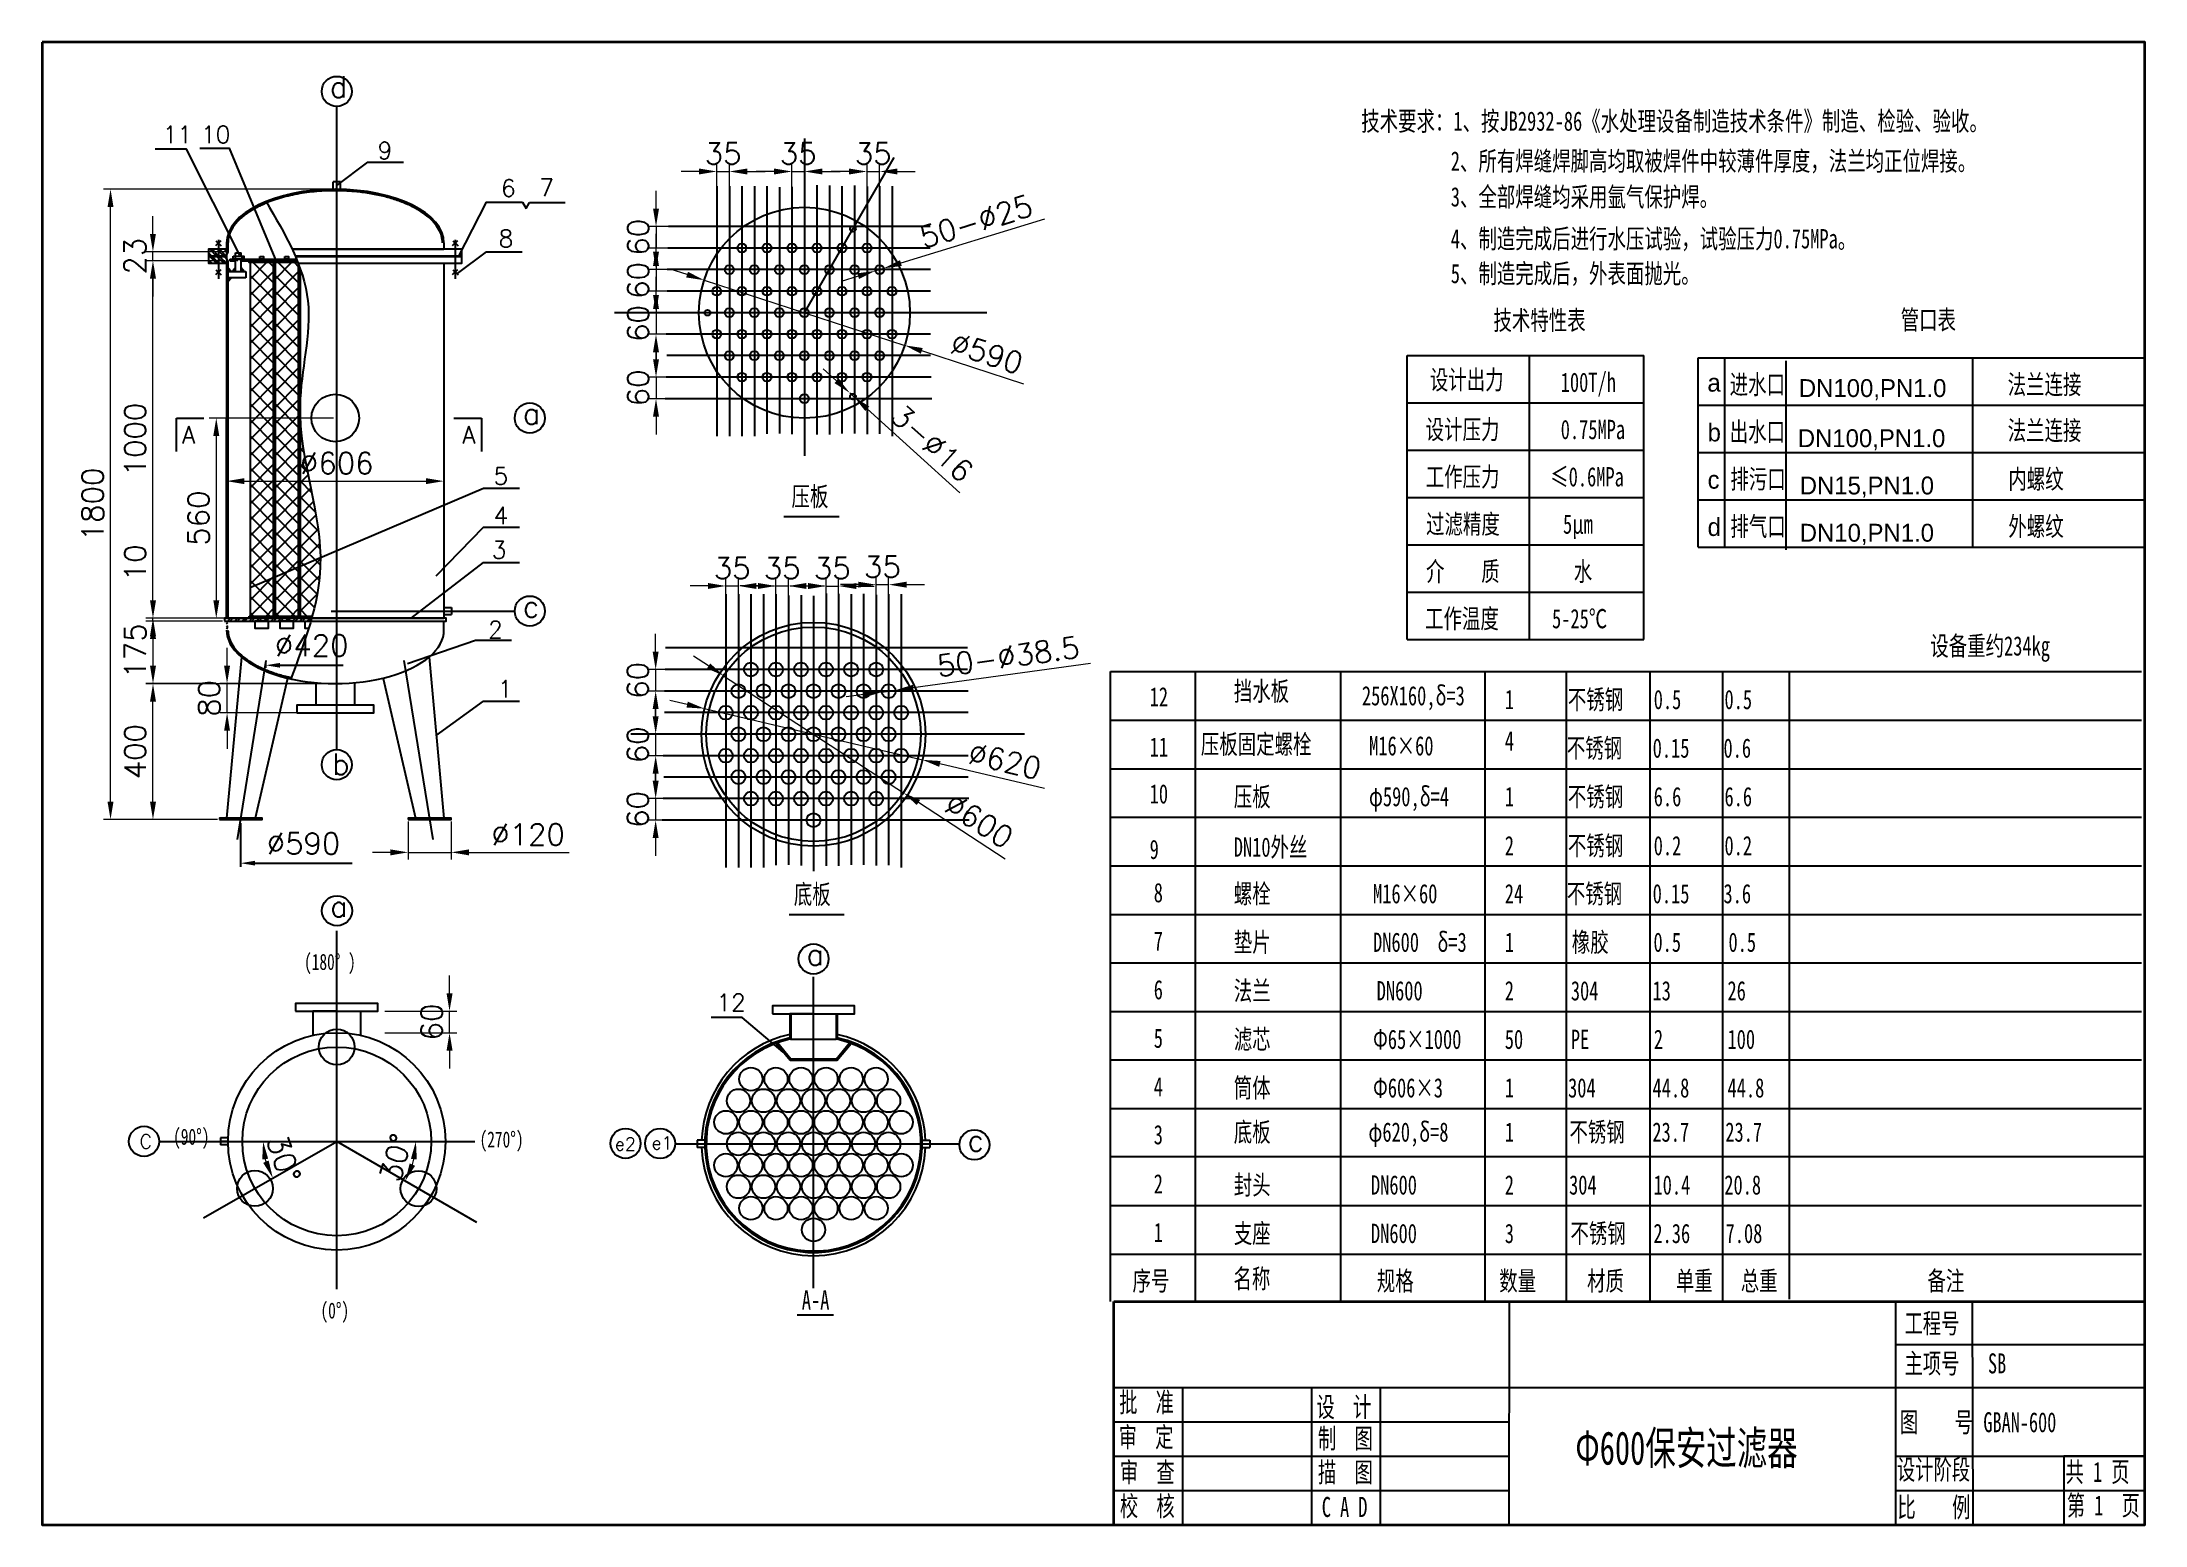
# Model space of a CAD drawing. Header units: millimetres. Extents: x 142484 to 148364, y 31913 to 36061.
import ezdxf

# ---------------------------------------------------------------- set-up
doc = ezdxf.new("R2010")
doc.units = ezdxf.units.MM
doc.header["$LTSCALE"] = 10
doc.header["$MEASUREMENT"] = 0
doc.header["$PDMODE"] = 66
doc.header["$PDSIZE"] = -1
doc.styles.add('1', font='')
doc.styles.get("Standard").update_dxf_attribs({"font": 'txt.shx'})
doc.styles.add('style1', font='')
doc.styles.add('style2', font='', dxfattribs={"width": 0.67})
doc.styles.get('1').set_extended_font_data('长城细圆体')
doc.styles.get('style1').set_extended_font_data('FangSong_GB2312')
doc.styles.get('style2').set_extended_font_data('FangSong_GB2312')
doc.dimstyles.new('总图', dxfattribs={"dimtxt": 60, "dimasz": 50, "dimexe": 20, "dimexo": 5, "dimgap": 20, "dimtad": 1, "dimdec": 0, "dimzin": 9, "dimdsep": 46, "dimtxsty": 'Standard', "dimcen": 0, "dimadec": 0, "dimazin": 0, "dimtfac": 1, "dimtdec": 0, "dimtmove": 0, "dimatfit": 3, "dimfxl": 0, "dimlwd": 15, "dimlwe": 15, "dimarcsym": 0})
pattern_1 = [(45, (126362.0465, 40568.933), (-6.735192, 6.735192), []), (45, (126366.537, 40568.933), (-6.735192, 6.735192), [])]
pattern_2 = [(135, (126505.526, 40533.095), (-10.102788, -10.102788), []), (135, (126505.526, 40539.83), (-10.102788, -10.102788), [])]
pattern_3 = [(45, (126505.526, 40533.095), (-10.102788, 10.102788), []), (45, (126512.262, 40533.095), (-10.102788, 10.102788), [])]
pattern_4 = [(45, (126505.5265, 40533.095), (-6.735192, 6.735192), []), (45, (126510.017, 40533.095), (-6.735192, 6.735192), [])]

msp = doc.modelspace()

# ---------------------------------------------------------------- texts
for s, height, p in [('d', 60, (143288.8, 35905.7)), ('11', 48, (142821.4, 35778.4)), ('10', 48, (142928.8, 35778.4)), ('9', 48, (143422.6, 35733.6)), ('6', 48, (143767.7, 35628.4)), ('7', 48, (143875.1, 35630.2)), ('8', 48, (143761, 35487.3)), ('a', 60, (143828.6, 34991.9)), ('A', 48, (143659.4, 34938.2)), ('5', 48, (143746.8, 34823)), ('4', 48, (143746.8, 34712.7)), ('3', 48, (143741.7, 34616.3)), ('c', 60, (143828.6, 34451.9)), ('2', 48, (143731.5, 34393.3)), ('1', 48, (143758.9, 34227.7)), ('b', 60, (143295.1, 34011.2)), ('a', 60, (143289.5, 33613.5)), ('a', 60, (144621.8, 33478.8)), ('12', 48, (144369.7, 33350)), ('C', 40, (142756.2, 32965.3)), ('e2', 36, (144086.1, 32960.4)), ('e1', 36, (144188.7, 32963.4)), ('c', 60, (145071.9, 32958.7))]:
    msp.add_text(s, height=height).set_placement(p)
for s, height, style, width, p in [('技术要求：1、按JB2932-86《水处理设备制造技术条件》制造、检验、验收。', 54, 'style1', 0.7, (146172.9, 35812.9)), ('2、所有焊缝焊脚高均取被焊件中较薄件厚度，法兰均正位焊接。', 54, 'style1', 0.7, (146423.4, 35701.3)), ('3、全部焊缝均采用氩气保护焊。', 54, 'style1', 0.7, (146423.4, 35601.1)), ('4、制造完成后进行水压试验，试验压力0.75MPa。', 54, 'style1', 0.7, (146423.4, 35483.8)), ('5、制造完成后，外表面抛光。', 54, 'style1', 0.7, (146423.4, 35386.4)), ('技术特性表', 54, 'style1', 0.7, (146542.7, 35255.7)), ('管口表', 54, 'style1', 0.7, (147681.3, 35257)), ('设计出力', 54, 'style1', 0.7, (146364.9, 35089.4)), ('100T/h', 54, 'style1', 0.7, (146730.8, 35082.4)), ('进水口', 54, 'style1', 0.7, (147203.3, 35076.1)), ('法兰连接', 54, 'style1', 0.7, (147980.5, 35076.1)), ('设计压力', 54, 'style1', 0.7, (146353.2, 34950.2)), ('0.75MPa', 54, 'style1', 0.7, (146730.8, 34950.2)), ('出水口', 54, 'style1', 0.7, (147203.3, 34943.9)), ('法兰连接', 54, 'style1', 0.7, (147980.5, 34947.5)), ('工作压力', 54, 'style1', 0.7, (146353.2, 34817.9)), ('≤0.6MPa', 54, 'style1', 0.7, (146701.6, 34817.9)), ('排污口', 54, 'style1', 0.7, (147205.2, 34811.6)), ('内螺纹', 54, 'style1', 0.7, (147982.4, 34811.6)), ('压板', 54, 'style1', 0.7, (144579.9, 34762.9)), ('过滤精度', 54, 'style1', 0.7, (146354.2, 34685.6)), ('5μm', 54, 'style1', 0.7, (146737.2, 34685.6)), ('排气口', 54, 'style1', 0.7, (147205.2, 34679.3)), ('外螺纹', 54, 'style1', 0.7, (147982.4, 34679.3)), ('介    质', 54, 'style1', 0.7, (146354.2, 34553.3)), ('水', 54, 'style1', 0.7, (146767.3, 34553.3)), ('工作温度', 54, 'style1', 0.7, (146351.5, 34421.1)), ('5-25℃', 54, 'style1', 0.7, (146706.5, 34421.1)), ('设备重约234kg', 54, 'style1', 0.7, (147764.1, 34344.8)), ('12', 54, 'style1', 0.7, (145581.4, 34202.4)), ('挡水板', 54, 'style1', 0.7, (145816.6, 34218.2)), ('256X160,δ=3', 54, 'style1', 0.7, (146174.9, 34205.4)), ('1', 54, 'style1', 0.7, (146574.4, 34194.8)), ('不锈钢', 54, 'style1', 0.7, (146750.8, 34194.8)), ('0.5', 54, 'style1', 0.7, (146990.8, 34194.8)), ('0.5', 54, 'style1', 0.7, (147188.7, 34194.8)), ('11', 54, 'style1', 0.7, (145581.4, 34062)), ('压板固定螺栓', 54, 'style1', 0.7, (145724.5, 34069.9)), ('M16×60', 54, 'style1', 0.7, (146195.1, 34065.3)), ('4', 54, 'style1', 0.7, (146574.4, 34079.1)), ('不锈钢', 54, 'style1', 0.7, (146747.9, 34059)), ('0.15', 54, 'style1', 0.7, (146987.9, 34059)), ('0.6', 54, 'style1', 0.7, (147185.9, 34059)), ('10', 54, 'style1', 0.7, (145581.4, 33930.9)), ('压板', 54, 'style1', 0.7, (145816.6, 33923.2)), ('φ590,δ=4', 54, 'style1', 0.7, (146194.5, 33923.2)), ('1', 54, 'style1', 0.7, (146574.4, 33923.2)), ('不锈钢', 54, 'style1', 0.7, (146750.8, 33923.2)), ('6.6', 54, 'style1', 0.7, (146990.8, 33923.2)), ('6.6', 54, 'style1', 0.7, (147188.7, 33923.2)), ('9', 54, 'style1', 0.7, (145581.4, 33775.5)), ('DN10外丝', 54, 'style1', 0.7, (145816.6, 33782)), ('2', 54, 'style1', 0.7, (146574.4, 33786)), ('不锈钢', 54, 'style1', 0.7, (146750.8, 33786)), ('0.2', 54, 'style1', 0.7, (146990.8, 33786)), ('0.2', 54, 'style1', 0.7, (147188.7, 33786)), ('底板', 54, 'style1', 0.7, (144586.3, 33650)), ('8', 54, 'style1', 0.7, (145592.8, 33654.6)), ('螺栓', 54, 'style1', 0.7, (145816.6, 33651.7)), ('M16×60', 54, 'style1', 0.7, (146206, 33651.7)), ('24', 54, 'style1', 0.7, (146574.4, 33651.7)), ('不锈钢', 54, 'style1', 0.7, (146747.9, 33651.7)), ('0.15', 54, 'style1', 0.7, (146987.9, 33651.7)), ('3.6', 54, 'style1', 0.7, (147185.9, 33651.7)), ('垫片', 54, 'style1', 0.7, (145816.6, 33515.9)), ('DN600  δ=3', 54, 'style1', 0.7, (146206, 33515.9)), ('橡胶', 54, 'style1', 0.7, (146761.9, 33515.9)), ('7', 54, 'style1', 0.7, (145592.8, 33518.8)), ('1', 54, 'style1', 0.7, (146574.4, 33515.9)), ('0.5', 54, 'style1', 0.7, (146990.1, 33515.9)), ('0.5', 54, 'style1', 0.7, (147199.9, 33515.9)), ('(180%%d )', 45, 'style1', 0.7, (143217, 33465.4)), ('6', 54, 'style1', 0.7, (145592.8, 33383.1)), ('法兰', 54, 'style1', 0.7, (145816.6, 33380.1)), ('DN600', 54, 'style1', 0.7, (146216.2, 33380.1)), ('2', 54, 'style1', 0.7, (146574.4, 33380.1)), ('304', 54, 'style1', 0.7, (146759.1, 33380.1)), ('13', 54, 'style1', 0.7, (146987.4, 33380.1)), ('26', 54, 'style1', 0.7, (147197.1, 33380.1)), ('5', 54, 'style1', 0.7, (145592.8, 33247.3)), ('滤芯', 54, 'style1', 0.7, (145816.6, 33244.3)), ('Φ65×1000', 54, 'style1', 0.7, (146206, 33244.3)), ('50', 54, 'style1', 0.7, (146574.4, 33244.3)), ('PE', 54, 'style1', 0.7, (146759.1, 33244.3)), ('2', 54, 'style1', 0.7, (146991.3, 33244.3)), ('100', 54, 'style1', 0.7, (147197.1, 33244.3)), ('4', 54, 'style1', 0.7, (145592.8, 33111.5)), ('筒体', 54, 'style1', 0.7, (145816.6, 33108.5)), ('Φ606×3', 54, 'style1', 0.7, (146206, 33108.5)), ('1', 54, 'style1', 0.7, (146574.4, 33108.5)), ('304', 54, 'style1', 0.7, (146751.4, 33108.5)), ('44.8', 54, 'style1', 0.7, (146987.5, 33108.5)), ('44.8', 54, 'style1', 0.7, (147197.2, 33108.5)), ('底板', 54, 'style1', 0.7, (145816.6, 32984.8)), ('不锈钢', 54, 'style1', 0.7, (146755.1, 32984.8)), ('(90%%d)', 45, 'style1', 0.7, (142850.9, 32976.3)), ('(270%%d)', 45, 'style1', 0.7, (143707.8, 32968.6)), ('3', 54, 'style1', 0.7, (145592.8, 32977.5)), ('φ620,δ=8', 54, 'style1', 0.7, (146193.1, 32984.8)), ('1', 54, 'style1', 0.7, (146574.4, 32984.8)), ('23.7', 54, 'style1', 0.7, (146987, 32984.8)), ('23.7', 54, 'style1', 0.7, (147191, 32984.8)), ('2', 54, 'style1', 0.7, (145592.8, 32839.9)), ('封头', 54, 'style1', 0.7, (145816.6, 32836.9)), ('DN600', 54, 'style1', 0.7, (146200.2, 32836.9)), ('2', 54, 'style1', 0.7, (146574.4, 32836.9)), ('304', 54, 'style1', 0.7, (146754.1, 32836.9)), ('10.4', 54, 'style1', 0.7, (146990.2, 32836.9)), ('20.8', 54, 'style1', 0.7, (147188.2, 32836.9)), ('1', 54, 'style1', 0.7, (145592.8, 32704.1)), ('支座', 54, 'style1', 0.7, (145816.6, 32701.2)), ('DN600', 54, 'style1', 0.7, (146200.2, 32701.2)), ('3', 54, 'style1', 0.7, (146574.4, 32701.2)), ('不锈钢', 54, 'style1', 0.7, (146757.8, 32701.2)), ('2.36', 54, 'style1', 0.7, (146989.9, 32701.2)), ('7.08', 54, 'style1', 0.7, (147191.8, 32701.2)), ('名称', 54, 'style1', 0.7, (145815.8, 32574.7)), ('序号', 54, 'style1', 0.7, (145533.5, 32568.5)), ('规格', 54, 'style1', 0.7, (146216.6, 32568.5)), ('数量', 54, 'style1', 0.7, (146558.8, 32568.5)), ('材质', 54, 'style1', 0.7, (146804.5, 32568.5)), ('单重', 54, 'style1', 0.7, (147052.8, 32568.5)), ('总重', 54, 'style1', 0.7, (147234.2, 32568.5)), ('备注', 54, 'style1', 0.7, (147756.2, 32568.5)), ('(0%%d)', 45, 'style1', 0.7, (143262.9, 32490)), ('A-A', 54, 'style1', 0.7, (144608.7, 32515.3)), ('工程号', 55.94, 'style2', 0.67, (147692.2, 32448.8)), ('主项号', 55.94, 'style2', 0.67, (147692.2, 32336.6)), ('SB', 55.94, 'style2', 0.67, (147925.5, 32336.6)), ('批  准', 55.94, 'style2', 0.67, (145496.1, 32227.9)), ('设  计', 55.94, 'style2', 0.67, (146047.8, 32214.7)), ('图    号', 55.94, 'style2', 0.67, (147679.2, 32172.1)), ('GBAN-600', 55.94, 'style2', 0.67, (147912.6, 32172.1)), ('审  定', 55.94, 'style2', 0.67, (145494.7, 32130.5)), ('制  图', 55.94, 'style2', 0.67, (146052, 32126.8)), ('Φ600保安过滤器', 93.23, 'style2', 0.67, (146771.6, 32081.3)), ('审  查', 55.94, 'style2', 0.67, (145498.2, 32032.2)), ('描  图', 55.94, 'style2', 0.67, (146052, 32032)), ('设计阶段', 55.94, 'style2', 0.67, (147671, 32039.7)), ('共 1 页', 55.94, 'style2', 0.67, (148142.5, 32033.1)), ('校  核', 55.94, 'style2', 0.67, (145498.2, 31937.4)), ('C A D', 55.94, 'style2', 0.67, (146062.8, 31935)), ('比    例', 55.94, 'style2', 0.67, (147672.3, 31934.2)), ('第 1  页', 55.94, 'style2', 0.67, (148146, 31939.5))]:
    msp.add_text(s, height=height, dxfattribs=dict(style=style, width=width)).set_placement(p)
at = {"style": '1'}
for s, p in [('a', (147141, 35083.1)), ('DN100,PN1.0', (147396.7, 35068)), ('b', (147141.5, 34943.9)), ('DN100,PN1.0', (147393.7, 34927.8)), ('c', (147141.5, 34811.6)), ('DN15,PN1.0', (147399.2, 34795.5)), ('d', (147141.5, 34679.3)), ('DN10,PN1.0', (147399.2, 34663.3))]:
    msp.add_text(s, height=50, dxfattribs=at).set_placement(p)
at = {"text_generation_flag": 2}
msp.add_text('A', height=48, dxfattribs=at).set_placement((142913.1, 34938.2))
at = {"char_height": 60, "attachment_point": 5}
for s, insert in [('%%c420', (143238.2, 34372.6)), ('%%c590', (143215.5, 33818.9))]:
    msp.add_mtext(s, dxfattribs=dict(at, insert=insert))

# ---------------------------------------------------------------- blocks, each defined once
blk = doc.blocks.new('*D107')
at = {"color": 0, "lineweight": 15, "ltscale": 0.2, "transparency": 16777216}
blk.add_arc((143308.4, 32985.7), 221.3, 342.91363, 347.02571, dxfattribs=at)
at = {"color": 0, "ltscale": 0.2, "transparency": 16777216}
for points in [[(143515.7, 32937), (143532.3, 32935.1), (143529.7, 32985.7)], [(143527.5, 32917.4), (143512.3, 32924), (143499.9, 32874.9)]]:
    blk.add_solid(points, dxfattribs=at)
at = {"layer": 'Defpoints', "color": 0, "ltscale": 0.2, "transparency": 16777216}
for p in [(142946.2, 32985.7), (143308.4, 32985.7), (143526.3, 32947.2), (143694.7, 32985.7), (143700.3, 32758.9)]:
    blk.add_point(p, dxfattribs=at)
at = {"color": 0, "ltscale": 0.2, "transparency": 16777216, "insert": (143473.5, 32940.1), "char_height": 60, "attachment_point": 5, "rotation": 74.54148}
blk.add_mtext('30°', dxfattribs=at)
blk = doc.blocks.new('*D108')
at = {"color": 0, "lineweight": 15, "ltscale": 0.2, "transparency": 16777216}
for p, q in [((144288, 35410.4), (144240.4, 35425.8)), ((144335.5, 35394.9), (144896.7, 35212.6)), ((145229.5, 35104.4), (144944.2, 35197.1))]:
    blk.add_line(p, q, dxfattribs=at)
at = {"color": 0, "ltscale": 0.2, "transparency": 16777216}
for points in [[(144290.6, 35418.3), (144285.4, 35402.5), (144335.5, 35394.9)], [(144946.8, 35205.1), (144941.6, 35189.2), (144896.7, 35212.6)]]:
    blk.add_solid(points, dxfattribs=at)
at = {"layer": 'Defpoints', "color": 0, "ltscale": 0.2, "transparency": 16777216}
for p in [(144335.5, 35394.9), (144896.7, 35212.6)]:
    blk.add_point(p, dxfattribs=at)
at = {"color": 0, "ltscale": 0.2, "transparency": 16777216, "insert": (145126.1, 35190.6), "char_height": 60, "attachment_point": 5, "rotation": 341.99737}
blk.add_mtext('∅590', dxfattribs=at)
blk = doc.blocks.new('*D109')
at = {"color": 0, "lineweight": 15, "ltscale": 0.2, "transparency": 16777216}
for p, q in [((142995.2, 35449.2), (142774.5, 35449.2)), ((142794.5, 34499.2), (142794.5, 35399.2)), ((142989.2, 34449.2), (142774.5, 34449.2))]:
    blk.add_line(p, q, dxfattribs=at)
at = {"color": 0, "ltscale": 0.2, "transparency": 16777216}
for points in [[(142786.2, 35399.2), (142802.9, 35399.2), (142794.5, 35449.2)], [(142786.2, 34499.2), (142802.9, 34499.2), (142794.5, 34449.2)]]:
    blk.add_solid(points, dxfattribs=at)
at = {"layer": 'Defpoints', "color": 0, "ltscale": 0.2, "transparency": 16777216}
for p in [(142794.5, 35449.2), (143000.2, 35449.2), (142994.2, 34449.2)]:
    blk.add_point(p, dxfattribs=at)
at = {"color": 0, "ltscale": 0.2, "transparency": 16777216, "insert": (142744.5, 34949.2), "char_height": 60, "attachment_point": 5, "rotation": 90}
blk.add_mtext('1000', dxfattribs=at)
blk = doc.blocks.new('*D110')
at = {"color": 0, "lineweight": 15, "ltscale": 0.2, "transparency": 16777216}
for p, q in [((143303.4, 35649.2), (142655.8, 35649.2)), ((142675.8, 33936), (142675.8, 35599.2)), ((142975.2, 33886), (142655.8, 33886))]:
    blk.add_line(p, q, dxfattribs=at)
at = {"color": 0, "ltscale": 0.2, "transparency": 16777216}
for points in [[(142667.4, 35599.2), (142684.1, 35599.2), (142675.8, 35649.2)], [(142667.4, 33936), (142684.1, 33936), (142675.8, 33886)]]:
    blk.add_solid(points, dxfattribs=at)
at = {"layer": 'Defpoints', "color": 0, "ltscale": 0.2, "transparency": 16777216}
for p in [(142675.8, 35649.2), (143308.4, 35649.2), (142980.2, 33886)]:
    blk.add_point(p, dxfattribs=at)
at = {"color": 0, "ltscale": 0.2, "transparency": 16777216, "insert": (142625.8, 34767.6), "char_height": 60, "attachment_point": 5, "rotation": 90}
blk.add_mtext('1800', dxfattribs=at)
blk = doc.blocks.new('*D111')
at = {"color": 0, "lineweight": 15, "ltscale": 0.2, "transparency": 16777216}
for p, q in [((143000.2, 34837.7), (143000.2, 34852.7)), ((143050.2, 34832.7), (143558.2, 34832.7)), ((143608.2, 34837.7), (143608.2, 34852.7))]:
    blk.add_line(p, q, dxfattribs=at)
at = {"color": 0, "ltscale": 0.2, "transparency": 16777216}
for points in [[(143050.2, 34841), (143050.2, 34824.4), (143000.2, 34832.7)], [(143558.2, 34841), (143558.2, 34824.4), (143608.2, 34832.7)]]:
    blk.add_solid(points, dxfattribs=at)
at = {"layer": 'Defpoints', "color": 0, "ltscale": 0.2, "transparency": 16777216}
for p in [(143000.2, 34832.7), (143608.2, 34832.7), (143608.2, 34832.7)]:
    blk.add_point(p, dxfattribs=at)
at = {"color": 0, "ltscale": 0.2, "transparency": 16777216, "insert": (143308.4, 34882.7), "char_height": 60, "attachment_point": 5}
blk.add_mtext('%%c606', dxfattribs=at)
blk = doc.blocks.new('*D112')
at = {"color": 0, "lineweight": 15, "ltscale": 0.2, "transparency": 16777216}
for p, q in [((143303.4, 34266.1), (142774.5, 34266.1)), ((142794.5, 33936), (142794.5, 34216.1)), ((142975.2, 33886), (142774.5, 33886))]:
    blk.add_line(p, q, dxfattribs=at)
at = {"color": 0, "ltscale": 0.2, "transparency": 16777216}
for points in [[(142786.2, 34216.1), (142802.9, 34216.1), (142794.5, 34266.1)], [(142786.2, 33936), (142802.9, 33936), (142794.5, 33886)]]:
    blk.add_solid(points, dxfattribs=at)
at = {"layer": 'Defpoints', "color": 0, "ltscale": 0.2, "transparency": 16777216}
for p in [(142794.5, 34266.1), (143308.4, 34266.1), (142980.2, 33886)]:
    blk.add_point(p, dxfattribs=at)
at = {"color": 0, "ltscale": 0.2, "transparency": 16777216, "insert": (142744.5, 34076), "char_height": 60, "attachment_point": 5, "rotation": 90}
blk.add_mtext('400', dxfattribs=at)
blk = doc.blocks.new('*D113')
at = {"color": 0, "lineweight": 15, "ltscale": 0.2, "transparency": 16777216}
for p, q in [((143623.7, 33399.7), (143623.7, 33449.7)), ((143442.7, 33349.7), (143643.7, 33349.7)), ((143623.7, 33289.7), (143623.7, 33349.7)), ((143443.1, 33289.7), (143643.7, 33289.7)), ((143623.7, 33239.7), (143623.7, 33189.7))]:
    blk.add_line(p, q, dxfattribs=at)
at = {"color": 0, "ltscale": 0.2, "transparency": 16777216}
for points in [[(143615.4, 33399.7), (143632.1, 33399.7), (143623.7, 33349.7)], [(143615.4, 33239.7), (143632.1, 33239.7), (143623.7, 33289.7)]]:
    blk.add_solid(points, dxfattribs=at)
at = {"layer": 'Defpoints', "color": 0, "ltscale": 0.2, "transparency": 16777216}
for p in [(143437.7, 33349.7), (143623.7, 33349.7), (143438.1, 33289.7)]:
    blk.add_point(p, dxfattribs=at)
at = {"color": 0, "ltscale": 0.2, "transparency": 16777216, "insert": (143573.7, 33319.7), "char_height": 60, "attachment_point": 5, "rotation": 90}
blk.add_mtext('60', dxfattribs=at)
blk = doc.blocks.new('*D114')
at = {"color": 0, "lineweight": 15, "ltscale": 0.2, "transparency": 16777216}
for p, q in [((142794.5, 34499.2), (142794.5, 34659.2)), ((142989.2, 34449.2), (142774.5, 34449.2)), ((142989.2, 34441.2), (142774.5, 34441.2)), ((142794.5, 34441.2), (142794.5, 34449.2)), ((142794.5, 34391.2), (142794.5, 34341.2))]:
    blk.add_line(p, q, dxfattribs=at)
at = {"color": 0, "ltscale": 0.2, "transparency": 16777216}
for points in [[(142786.2, 34499.2), (142802.9, 34499.2), (142794.5, 34449.2)], [(142786.2, 34391.2), (142802.9, 34391.2), (142794.5, 34441.2)]]:
    blk.add_solid(points, dxfattribs=at)
at = {"layer": 'Defpoints', "color": 0, "ltscale": 0.2, "transparency": 16777216}
for p in [(142794.5, 34449.2), (142994.2, 34449.2), (142994.2, 34441.2)]:
    blk.add_point(p, dxfattribs=at)
at = {"color": 0, "ltscale": 0.2, "transparency": 16777216, "insert": (142744.5, 34604.2), "char_height": 60, "attachment_point": 5, "rotation": 90}
blk.add_mtext('10', dxfattribs=at)
blk = doc.blocks.new('*D115')
at = {"color": 0, "lineweight": 15, "ltscale": 0.2, "transparency": 16777216}
for p, q in [((143001.7, 34316.2), (143001.7, 34366.2)), ((143267.5, 34266.2), (142981.7, 34266.2)), ((143001.7, 34184.2), (143001.7, 34266.2)), ((143299.2, 34184.2), (142981.7, 34184.2)), ((143001.7, 34134.2), (143001.7, 34084.2))]:
    blk.add_line(p, q, dxfattribs=at)
at = {"color": 0, "ltscale": 0.2, "transparency": 16777216}
for points in [[(142993.3, 34316.2), (143010, 34316.2), (143001.7, 34266.2)], [(142993.3, 34134.2), (143010, 34134.2), (143001.7, 34184.2)]]:
    blk.add_solid(points, dxfattribs=at)
at = {"layer": 'Defpoints', "color": 0, "ltscale": 0.2, "transparency": 16777216}
for p in [(143001.7, 34266.2), (143272.5, 34266.2), (143304.2, 34184.2)]:
    blk.add_point(p, dxfattribs=at)
at = {"color": 0, "ltscale": 0.2, "transparency": 16777216, "insert": (142951.7, 34225.2), "char_height": 60, "attachment_point": 5, "rotation": 90}
blk.add_mtext('80', dxfattribs=at)
blk = doc.blocks.new('*D116')
at = {"color": 0, "lineweight": 15, "ltscale": 0.2, "transparency": 16777216}
for p, q in [((144288.1, 34207.6), (144239.4, 34219.1)), ((144336.8, 34196.2), (144946.2, 34053)), ((145286.9, 33973), (144994.8, 34041.6))]:
    blk.add_line(p, q, dxfattribs=at)
at = {"color": 0, "ltscale": 0.2, "transparency": 16777216}
for points in [[(144290, 34215.8), (144286.2, 34199.5), (144336.8, 34196.2)], [(144996.7, 34049.7), (144992.9, 34033.5), (144946.2, 34053)]]:
    blk.add_solid(points, dxfattribs=at)
at = {"layer": 'Defpoints', "color": 0, "ltscale": 0.2, "transparency": 16777216}
for p in [(144336.8, 34196.2), (144946.2, 34053)]:
    blk.add_point(p, dxfattribs=at)
at = {"color": 0, "ltscale": 0.2, "transparency": 16777216, "insert": (145176.6, 34050.3), "char_height": 60, "attachment_point": 5, "rotation": 346.77957}
blk.add_mtext('%%c620', dxfattribs=at)
blk = doc.blocks.new('*D117')
at = {"color": 0, "lineweight": 15, "ltscale": 0.2, "transparency": 16777216}
for p, q in [((144348.2, 34315.6), (144306.3, 34342.9)), ((144390.1, 34288.4), (144892.8, 33960.9)), ((145177.8, 33775.4), (144934.7, 33933.6))]:
    blk.add_line(p, q, dxfattribs=at)
at = {"color": 0, "ltscale": 0.2, "transparency": 16777216}
for points in [[(144352.7, 34322.6), (144343.6, 34308.7), (144390.1, 34288.4)], [(144939.3, 33940.6), (144930.2, 33926.6), (144892.8, 33960.9)]]:
    blk.add_solid(points, dxfattribs=at)
at = {"layer": 'Defpoints', "color": 0, "ltscale": 0.2, "transparency": 16777216}
for p in [(144390.1, 34288.4), (144892.8, 33960.9)]:
    blk.add_point(p, dxfattribs=at)
at = {"color": 0, "ltscale": 0.2, "transparency": 16777216, "insert": (145104.5, 33882.7), "char_height": 60, "attachment_point": 5, "rotation": 326.92479}
blk.add_mtext('∅600', dxfattribs=at)
blk = doc.blocks.new('*D118')
at = {"color": 0, "lineweight": 15, "ltscale": 0.2, "transparency": 16777216}
for p, q in [((144200.1, 33994.5), (144200.1, 34044.5)), ((144253.5, 33944.5), (144180.1, 33944.5)), ((144200.1, 33944.5), (144200.1, 33884.2)), ((144253.5, 33884.2), (144180.1, 33884.2)), ((144200.1, 33834.2), (144200.1, 33784.2))]:
    blk.add_line(p, q, dxfattribs=at)
at = {"color": 0, "ltscale": 0.2, "transparency": 16777216}
for points in [[(144191.7, 33994.5), (144208.4, 33994.5), (144200.1, 33944.5)], [(144191.7, 33834.2), (144208.4, 33834.2), (144200.1, 33884.2)]]:
    blk.add_solid(points, dxfattribs=at)
at = {"layer": 'Defpoints', "color": 0, "ltscale": 0.2, "transparency": 16777216}
for p in [(144258.5, 33944.5), (144200.1, 33884.2), (144258.5, 33884.2)]:
    blk.add_point(p, dxfattribs=at)
at = {"color": 0, "ltscale": 0.2, "transparency": 16777216, "insert": (144150.1, 33914.3), "char_height": 60, "attachment_point": 5, "rotation": 90}
blk.add_mtext('60', dxfattribs=at)
blk = doc.blocks.new('*D119')
at = {"color": 0, "lineweight": 15, "ltscale": 0.2, "transparency": 16777216}
for p, q in [((144200.1, 34175.1), (144200.1, 34225.1)), ((144253.5, 34125.1), (144180.1, 34125.1)), ((144200.1, 34125.1), (144200.1, 34064.7)), ((144253.5, 34064.7), (144180.1, 34064.7)), ((144200.1, 34014.7), (144200.1, 33964.7))]:
    blk.add_line(p, q, dxfattribs=at)
at = {"color": 0, "ltscale": 0.2, "transparency": 16777216}
for points in [[(144191.7, 34175.1), (144208.4, 34175.1), (144200.1, 34125.1)], [(144191.7, 34014.7), (144208.4, 34014.7), (144200.1, 34064.7)]]:
    blk.add_solid(points, dxfattribs=at)
at = {"layer": 'Defpoints', "color": 0, "ltscale": 0.2, "transparency": 16777216}
for p in [(144258.5, 34125.1), (144200.1, 34064.7), (144258.5, 34064.7)]:
    blk.add_point(p, dxfattribs=at)
at = {"color": 0, "ltscale": 0.2, "transparency": 16777216, "insert": (144150.1, 34094.9), "char_height": 60, "attachment_point": 5, "rotation": 90}
blk.add_mtext('60', dxfattribs=at)
blk = doc.blocks.new('*D120')
at = {"color": 0, "lineweight": 15, "ltscale": 0.2, "transparency": 16777216}
for p, q in [((144200.1, 34355.6), (144200.1, 34405.6)), ((144253.5, 34305.6), (144180.1, 34305.6)), ((144200.1, 34305.6), (144200.1, 34245.3)), ((144253.5, 34245.3), (144180.1, 34245.3)), ((144200.1, 34195.3), (144200.1, 34145.3))]:
    blk.add_line(p, q, dxfattribs=at)
at = {"color": 0, "ltscale": 0.2, "transparency": 16777216}
for points in [[(144191.7, 34355.6), (144208.4, 34355.6), (144200.1, 34305.6)], [(144191.7, 34195.3), (144208.4, 34195.3), (144200.1, 34245.3)]]:
    blk.add_solid(points, dxfattribs=at)
at = {"layer": 'Defpoints', "color": 0, "ltscale": 0.2, "transparency": 16777216}
for p in [(144258.5, 34305.6), (144200.1, 34245.3), (144258.5, 34245.3)]:
    blk.add_point(p, dxfattribs=at)
at = {"color": 0, "ltscale": 0.2, "transparency": 16777216, "insert": (144150.1, 34275.5), "char_height": 60, "attachment_point": 5, "rotation": 90}
blk.add_mtext('60', dxfattribs=at)
blk = doc.blocks.new('*D121')
at = {"color": 0, "lineweight": 15, "ltscale": 0.2, "transparency": 16777216}
for p, q in [((144201.1, 35173.6), (144201.1, 35223.6)), ((144242.6, 35123.6), (144181.1, 35123.6)), ((144201.1, 35123.6), (144201.1, 35063.3)), ((144242.6, 35063.3), (144181.1, 35063.3)), ((144201.1, 35013.3), (144201.1, 34963.3))]:
    blk.add_line(p, q, dxfattribs=at)
at = {"color": 0, "ltscale": 0.2, "transparency": 16777216}
for points in [[(144192.7, 35173.6), (144209.4, 35173.6), (144201.1, 35123.6)], [(144192.7, 35013.3), (144209.4, 35013.3), (144201.1, 35063.3)]]:
    blk.add_solid(points, dxfattribs=at)
at = {"layer": 'Defpoints', "color": 0, "ltscale": 0.2, "transparency": 16777216}
for p in [(144247.6, 35123.6), (144201.1, 35063.3), (144247.6, 35063.3)]:
    blk.add_point(p, dxfattribs=at)
at = {"color": 0, "ltscale": 0.2, "transparency": 16777216, "insert": (144151.1, 35093.5), "char_height": 60, "attachment_point": 5, "rotation": 90}
blk.add_mtext('60', dxfattribs=at)
blk = doc.blocks.new('*D122')
at = {"color": 0, "lineweight": 15, "ltscale": 0.2, "transparency": 16777216}
for p, q in [((144201.1, 35353.8), (144201.1, 35403.8)), ((144242.6, 35303.8), (144181.1, 35303.8)), ((144201.1, 35303.8), (144201.1, 35243.4)), ((144242.6, 35243.4), (144181.1, 35243.4)), ((144201.1, 35193.4), (144201.1, 35143.4))]:
    blk.add_line(p, q, dxfattribs=at)
at = {"color": 0, "ltscale": 0.2, "transparency": 16777216}
for points in [[(144192.7, 35353.8), (144209.4, 35353.8), (144201.1, 35303.8)], [(144192.7, 35193.4), (144209.4, 35193.4), (144201.1, 35243.4)]]:
    blk.add_solid(points, dxfattribs=at)
at = {"layer": 'Defpoints', "color": 0, "ltscale": 0.2, "transparency": 16777216}
for p in [(144247.6, 35303.8), (144201.1, 35243.4), (144247.6, 35243.4)]:
    blk.add_point(p, dxfattribs=at)
at = {"color": 0, "ltscale": 0.2, "transparency": 16777216, "insert": (144151.1, 35273.6), "char_height": 60, "attachment_point": 5, "rotation": 90}
blk.add_mtext('60', dxfattribs=at)
blk = doc.blocks.new('*D123')
at = {"color": 0, "lineweight": 15, "ltscale": 0.2, "transparency": 16777216}
for p, q in [((145415.6, 34323), (144920.3, 34254.8)), ((144782.6, 34235.8), (144733.1, 34229)), ((144832.1, 34242.6), (144870.8, 34248))]:
    blk.add_line(p, q, dxfattribs=at)
at = {"color": 0, "ltscale": 0.2, "transparency": 16777216}
for points in [[(144781.5, 34244.1), (144783.7, 34227.6), (144832.1, 34242.6)], [(144919.2, 34263), (144921.4, 34246.5), (144870.8, 34248)]]:
    blk.add_solid(points, dxfattribs=at)
at = {"layer": 'Defpoints', "color": 0, "ltscale": 0.2, "transparency": 16777216}
for p in [(144832.1, 34242.6), (144870.8, 34248)]:
    blk.add_point(p, dxfattribs=at)
at = {"color": 0, "ltscale": 0.2, "transparency": 16777216, "insert": (145185.9, 34341.8), "char_height": 60, "attachment_point": 5, "rotation": 7.83828}
blk.add_mtext('50-%%c38.5', dxfattribs=at)
blk = doc.blocks.new('*D124')
at = {"color": 0, "lineweight": 15, "ltscale": 0.2, "transparency": 16777216}
for p, q in [((144766.5, 34543.1), (144716.5, 34543.1)), ((144816.5, 34468.4), (144816.5, 34563.1)), ((144816.5, 34543.1), (144851.5, 34543.1)), ((144851.5, 34468.4), (144851.5, 34563.1)), ((144901.5, 34543.1), (144951.5, 34543.1))]:
    blk.add_line(p, q, dxfattribs=at)
at = {"color": 0, "ltscale": 0.2, "transparency": 16777216}
for points in [[(144766.5, 34551.4), (144766.5, 34534.8), (144816.5, 34543.1)], [(144901.5, 34551.4), (144901.5, 34534.8), (144851.5, 34543.1)]]:
    blk.add_solid(points, dxfattribs=at)
at = {"layer": 'Defpoints', "color": 0, "ltscale": 0.2, "transparency": 16777216}
for p in [(144851.5, 34543.1), (144816.5, 34463.4), (144851.5, 34463.4)]:
    blk.add_point(p, dxfattribs=at)
at = {"color": 0, "ltscale": 0.2, "transparency": 16777216, "insert": (144834, 34593.1), "char_height": 60, "attachment_point": 5}
blk.add_mtext('35', dxfattribs=at)
blk = doc.blocks.new('*D125')
at = {"color": 0, "lineweight": 15, "ltscale": 0.2, "transparency": 16777216}
for p, q in [((144346.5, 34539.4), (144296.5, 34539.4)), ((144396.5, 34468.4), (144396.5, 34559.4)), ((144396.5, 34539.4), (144431.5, 34539.4)), ((144431.5, 34468.4), (144431.5, 34559.4)), ((144481.5, 34539.4), (144531.5, 34539.4))]:
    blk.add_line(p, q, dxfattribs=at)
at = {"color": 0, "ltscale": 0.2, "transparency": 16777216}
for points in [[(144346.5, 34547.7), (144346.5, 34531.1), (144396.5, 34539.4)], [(144481.5, 34547.7), (144481.5, 34531.1), (144431.5, 34539.4)]]:
    blk.add_solid(points, dxfattribs=at)
at = {"layer": 'Defpoints', "color": 0, "ltscale": 0.2, "transparency": 16777216}
for p in [(144431.5, 34539.4), (144396.5, 34463.4), (144431.5, 34463.4)]:
    blk.add_point(p, dxfattribs=at)
at = {"color": 0, "ltscale": 0.2, "transparency": 16777216, "insert": (144414, 34589.4), "char_height": 60, "attachment_point": 5}
blk.add_mtext('35', dxfattribs=at)
blk = doc.blocks.new('*D126')
at = {"color": 0, "lineweight": 15, "ltscale": 0.2, "transparency": 16777216}
for p, q in [((144486.5, 34539.4), (144436.5, 34539.4)), ((144536.5, 34468.4), (144536.5, 34559.4)), ((144536.5, 34539.4), (144571.5, 34539.4)), ((144571.5, 34468.4), (144571.5, 34559.4)), ((144621.5, 34539.4), (144671.5, 34539.4))]:
    blk.add_line(p, q, dxfattribs=at)
at = {"color": 0, "ltscale": 0.2, "transparency": 16777216}
for points in [[(144486.5, 34547.7), (144486.5, 34531.1), (144536.5, 34539.4)], [(144621.5, 34547.7), (144621.5, 34531.1), (144571.5, 34539.4)]]:
    blk.add_solid(points, dxfattribs=at)
at = {"layer": 'Defpoints', "color": 0, "ltscale": 0.2, "transparency": 16777216}
for p in [(144571.5, 34539.4), (144536.5, 34463.4), (144571.5, 34463.4)]:
    blk.add_point(p, dxfattribs=at)
at = {"color": 0, "ltscale": 0.2, "transparency": 16777216, "insert": (144554, 34589.4), "char_height": 60, "attachment_point": 5}
blk.add_mtext('35', dxfattribs=at)
blk = doc.blocks.new('*D127')
at = {"color": 0, "lineweight": 15, "ltscale": 0.2, "transparency": 16777216}
for p, q in [((144705.6, 35113.2), (144668.5, 35146.7)), ((144742.7, 35079.6), (144754.5, 35068.9)), ((145051, 34800.4), (144791.6, 35035.3))]:
    blk.add_line(p, q, dxfattribs=at)
at = {"color": 0, "ltscale": 0.2, "transparency": 16777216}
for points in [[(144711.2, 35119.4), (144700, 35107), (144742.7, 35079.6)], [(144797.2, 35041.5), (144786, 35029.1), (144754.5, 35068.9)]]:
    blk.add_solid(points, dxfattribs=at)
at = {"layer": 'Defpoints', "color": 0, "ltscale": 0.2, "transparency": 16777216}
for p in [(144742.7, 35079.6), (144754.5, 35068.9)]:
    blk.add_point(p, dxfattribs=at)
at = {"color": 0, "ltscale": 0.2, "transparency": 16777216, "insert": (144973.4, 34938.2), "char_height": 60, "attachment_point": 5, "rotation": 317.84035}
blk.add_mtext('3-∅16', dxfattribs=at)
blk = doc.blocks.new('*D128')
at = {"color": 0, "lineweight": 15, "ltscale": 0.2, "transparency": 16777216}
for p, q in [((142794.3, 35524.3), (142794.3, 35574.3)), ((142999.2, 35474.3), (142774.3, 35474.3)), ((142794.3, 35449.2), (142794.3, 35474.3)), ((142995.2, 35449.2), (142774.3, 35449.2)), ((142794.3, 35399.2), (142794.3, 35349.2))]:
    blk.add_line(p, q, dxfattribs=at)
at = {"color": 0, "ltscale": 0.2, "transparency": 16777216}
for points in [[(142786, 35524.3), (142802.6, 35524.3), (142794.3, 35474.3)], [(142786, 35399.2), (142802.6, 35399.2), (142794.3, 35449.2)]]:
    blk.add_solid(points, dxfattribs=at)
at = {"layer": 'Defpoints', "color": 0, "ltscale": 0.2, "transparency": 16777216}
for p in [(142794.3, 35474.3), (143004.2, 35474.3), (143000.2, 35449.2)]:
    blk.add_point(p, dxfattribs=at)
at = {"color": 0, "ltscale": 0.2, "transparency": 16777216, "insert": (142744.3, 35461.7), "char_height": 60, "attachment_point": 5, "rotation": 90}
blk.add_mtext('23', dxfattribs=at)
blk = doc.blocks.new('*D129')
at = {"color": 0, "lineweight": 15, "ltscale": 0.2, "transparency": 16777216}
for p, q in [((144321.1, 35698.9), (144271.1, 35698.9)), ((144371.1, 35628.7), (144371.1, 35718.9)), ((144371.1, 35698.9), (144406.1, 35698.9)), ((144406.1, 35628.7), (144406.1, 35718.9)), ((144456.1, 35698.9), (144506.1, 35698.9))]:
    blk.add_line(p, q, dxfattribs=at)
at = {"color": 0, "ltscale": 0.2, "transparency": 16777216}
for points in [[(144321.1, 35707.3), (144321.1, 35690.6), (144371.1, 35698.9)], [(144456.1, 35707.3), (144456.1, 35690.6), (144406.1, 35698.9)]]:
    blk.add_solid(points, dxfattribs=at)
at = {"layer": 'Defpoints', "color": 0, "ltscale": 0.2, "transparency": 16777216}
for p in [(144406.1, 35698.9), (144371.1, 35623.7), (144406.1, 35623.7)]:
    blk.add_point(p, dxfattribs=at)
at = {"color": 0, "ltscale": 0.2, "transparency": 16777216, "insert": (144388.6, 35748.9), "char_height": 60, "attachment_point": 5}
blk.add_mtext('35', dxfattribs=at)
blk = doc.blocks.new('*D130')
at = {"color": 0, "lineweight": 15, "ltscale": 0.2, "transparency": 16777216}
for p, q in [((144201.1, 35474.4), (144201.1, 35524.4)), ((144242.6, 35424.4), (144181.1, 35424.4)), ((144201.1, 35424.4), (144201.1, 35364.1)), ((144242.6, 35364.1), (144181.1, 35364.1)), ((144201.1, 35314.1), (144201.1, 35264.1))]:
    blk.add_line(p, q, dxfattribs=at)
at = {"color": 0, "ltscale": 0.2, "transparency": 16777216}
for points in [[(144192.7, 35474.4), (144209.4, 35474.4), (144201.1, 35424.4)], [(144192.7, 35314.1), (144209.4, 35314.1), (144201.1, 35364.1)]]:
    blk.add_solid(points, dxfattribs=at)
at = {"layer": 'Defpoints', "color": 0, "ltscale": 0.2, "transparency": 16777216}
for p in [(144247.6, 35424.4), (144201.1, 35364.1), (144247.6, 35364.1)]:
    blk.add_point(p, dxfattribs=at)
at = {"color": 0, "ltscale": 0.2, "transparency": 16777216, "insert": (144151.1, 35394.3), "char_height": 60, "attachment_point": 5, "rotation": 90}
blk.add_mtext('60', dxfattribs=at)
blk = doc.blocks.new('*D131')
at = {"color": 0, "lineweight": 15, "ltscale": 0.2, "transparency": 16777216}
for p, q in [((144201.1, 35595.1), (144201.1, 35645.1)), ((144242.6, 35545.1), (144181.1, 35545.1)), ((144201.1, 35545.1), (144201.1, 35484.8)), ((144242.6, 35484.8), (144181.1, 35484.8)), ((144201.1, 35434.8), (144201.1, 35384.8))]:
    blk.add_line(p, q, dxfattribs=at)
at = {"color": 0, "ltscale": 0.2, "transparency": 16777216}
for points in [[(144192.7, 35595.1), (144209.4, 35595.1), (144201.1, 35545.1)], [(144192.7, 35434.8), (144209.4, 35434.8), (144201.1, 35484.8)]]:
    blk.add_solid(points, dxfattribs=at)
at = {"layer": 'Defpoints', "color": 0, "ltscale": 0.2, "transparency": 16777216}
for p in [(144247.6, 35545.1), (144201.1, 35484.8), (144247.6, 35484.8)]:
    blk.add_point(p, dxfattribs=at)
at = {"color": 0, "ltscale": 0.2, "transparency": 16777216, "insert": (144151.1, 35514.9), "char_height": 60, "attachment_point": 5, "rotation": 90}
blk.add_mtext('60', dxfattribs=at)
blk = doc.blocks.new('*D132')
at = {"color": 0, "lineweight": 15, "ltscale": 0.2, "transparency": 16777216}
for p, q in [((145287.5, 35565.5), (144885.9, 35442.7)), ((144766.3, 35406.2), (144718.5, 35391.5)), ((144814.2, 35420.8), (144838.1, 35428.1))]:
    blk.add_line(p, q, dxfattribs=at)
at = {"color": 0, "ltscale": 0.2, "transparency": 16777216}
for points in [[(144763.9, 35414.1), (144768.8, 35398.2), (144814.2, 35420.8)], [(144883.4, 35450.7), (144888.3, 35434.7), (144838.1, 35428.1)]]:
    blk.add_solid(points, dxfattribs=at)
at = {"layer": 'Defpoints', "color": 0, "ltscale": 0.2, "transparency": 16777216}
for p in [(144814.2, 35420.8), (144838.1, 35428.1)]:
    blk.add_point(p, dxfattribs=at)
at = {"color": 0, "ltscale": 0.2, "transparency": 16777216, "insert": (145096, 35559.2), "char_height": 60, "attachment_point": 5, "rotation": 16.99758}
blk.add_mtext('50-∅25', dxfattribs=at)
blk = doc.blocks.new('*D133')
at = {"color": 0, "lineweight": 15, "ltscale": 0.2, "transparency": 16777216}
for p, q in [((144531.1, 35698.9), (144481.1, 35698.9)), ((144581.1, 35628.7), (144581.1, 35718.9)), ((144581.1, 35698.9), (144616.1, 35698.9)), ((144616.1, 35628.7), (144616.1, 35718.9)), ((144666.1, 35698.9), (144716.1, 35698.9))]:
    blk.add_line(p, q, dxfattribs=at)
at = {"color": 0, "ltscale": 0.2, "transparency": 16777216}
for points in [[(144531.1, 35707.3), (144531.1, 35690.6), (144581.1, 35698.9)], [(144666.1, 35707.3), (144666.1, 35690.6), (144616.1, 35698.9)]]:
    blk.add_solid(points, dxfattribs=at)
at = {"layer": 'Defpoints', "color": 0, "ltscale": 0.2, "transparency": 16777216}
for p in [(144616.1, 35698.9), (144581.1, 35623.7), (144616.1, 35623.7)]:
    blk.add_point(p, dxfattribs=at)
at = {"color": 0, "ltscale": 0.2, "transparency": 16777216, "insert": (144598.6, 35748.9), "char_height": 60, "attachment_point": 5}
blk.add_mtext('35', dxfattribs=at)
blk = doc.blocks.new('*D134')
at = {"color": 0, "lineweight": 15, "ltscale": 0.2, "transparency": 16777216}
for p, q in [((144741.1, 35698.9), (144691.1, 35698.9)), ((144791.1, 35628.7), (144791.1, 35718.9)), ((144791.1, 35698.9), (144826.1, 35698.9)), ((144826.1, 35628.7), (144826.1, 35718.9)), ((144876.1, 35698.9), (144926.1, 35698.9))]:
    blk.add_line(p, q, dxfattribs=at)
at = {"color": 0, "ltscale": 0.2, "transparency": 16777216}
for points in [[(144741.1, 35707.3), (144741.1, 35690.6), (144791.1, 35698.9)], [(144876.1, 35707.3), (144876.1, 35690.6), (144826.1, 35698.9)]]:
    blk.add_solid(points, dxfattribs=at)
at = {"layer": 'Defpoints', "color": 0, "ltscale": 0.2, "transparency": 16777216}
for p in [(144826.1, 35698.9), (144791.1, 35623.7), (144826.1, 35623.7)]:
    blk.add_point(p, dxfattribs=at)
at = {"color": 0, "ltscale": 0.2, "transparency": 16777216, "insert": (144808.6, 35748.9), "char_height": 60, "attachment_point": 5}
blk.add_mtext('35', dxfattribs=at)
blk = doc.blocks.new('*D135')
at = {"color": 0, "lineweight": 15, "ltscale": 0.2, "transparency": 16777216}
blk.add_arc((143308.4, 32985.7), 206.1, 193.93338, 195.97643, dxfattribs=at)
at = {"color": 0, "ltscale": 0.2, "transparency": 16777216}
for points in [[(143100.1, 32935.1), (143116.6, 32937.1), (143102.3, 32985.7)], [(143117.9, 32932.2), (143102.6, 32925.7), (143129.7, 32882.9)]]:
    blk.add_solid(points, dxfattribs=at)
at = {"layer": 'Defpoints', "color": 0, "ltscale": 0.2, "transparency": 16777216}
for p in [(142811.6, 32985.7), (143105.4, 32950), (143308.4, 32985.7), (143694.7, 32985.7), (142936.2, 32771.6)]:
    blk.add_point(p, dxfattribs=at)
at = {"color": 0, "ltscale": 0.2, "transparency": 16777216, "insert": (143160.2, 32936.5), "char_height": 60, "attachment_point": 5, "rotation": 288.39196}
blk.add_mtext('30°', dxfattribs=at)
blk = doc.blocks.new('*D461')
at = {"color": 0, "lineweight": 15, "ltscale": 0.2, "transparency": 16777216}
for p, q in [((142966.5, 34449.2), (142774.5, 34449.2)), ((142794.5, 34399.2), (142794.5, 34316.2)), ((142956.9, 34266.2), (142774.5, 34266.2))]:
    blk.add_line(p, q, dxfattribs=at)
at = {"color": 0, "ltscale": 0.2, "transparency": 16777216}
for points in [[(142786.2, 34399.2), (142802.9, 34399.2), (142794.5, 34449.2)], [(142786.2, 34316.2), (142802.9, 34316.2), (142794.5, 34266.2)]]:
    blk.add_solid(points, dxfattribs=at)
at = {"layer": 'Defpoints', "color": 0, "ltscale": 0.2, "transparency": 16777216}
for p in [(142971.5, 34449.2), (142794.5, 34266.2), (142961.9, 34266.2)]:
    blk.add_point(p, dxfattribs=at)
at = {"color": 0, "ltscale": 0.2, "transparency": 16777216, "insert": (142744.5, 34357.7), "char_height": 60, "attachment_point": 5, "rotation": 90}
blk.add_mtext('175', dxfattribs=at)
blk = doc.blocks.new('*D462')
at = {"color": 0, "lineweight": 15, "ltscale": 0.2, "transparency": 16777216}
for p, q in [((144626.5, 34539.3), (144576.5, 34539.3)), ((144676.5, 34460.1), (144676.5, 34559.3)), ((144676.5, 34539.3), (144711.5, 34539.3)), ((144711.5, 34460.1), (144711.5, 34559.3)), ((144761.5, 34539.3), (144811.5, 34539.3))]:
    blk.add_line(p, q, dxfattribs=at)
at = {"color": 0, "ltscale": 0.2, "transparency": 16777216}
for points in [[(144626.5, 34547.6), (144626.5, 34530.9), (144676.5, 34539.3)], [(144761.5, 34547.6), (144761.5, 34530.9), (144711.5, 34539.3)]]:
    blk.add_solid(points, dxfattribs=at)
at = {"layer": 'Defpoints', "color": 0, "ltscale": 0.2, "transparency": 16777216}
for p in [(144711.5, 34539.3), (144676.5, 34455.1), (144711.5, 34455.1)]:
    blk.add_point(p, dxfattribs=at)
at = {"color": 0, "ltscale": 0.2, "transparency": 16777216, "insert": (144694, 34589.3), "char_height": 60, "attachment_point": 5}
blk.add_mtext('35', dxfattribs=at)
blk = doc.blocks.new('*D463')
at = {"color": 0, "lineweight": 15, "ltscale": 0.2, "transparency": 16777216}
for p, q in [((143508.2, 33881), (143508.2, 33774.2)), ((143628.2, 33881), (143628.2, 33774.2)), ((143458.2, 33794.2), (143408.2, 33794.2)), ((143508.2, 33794.2), (143628.2, 33794.2)), ((143678.2, 33794.2), (143958.2, 33794.2))]:
    blk.add_line(p, q, dxfattribs=at)
at = {"color": 0, "ltscale": 0.2, "transparency": 16777216}
for points in [[(143458.2, 33802.5), (143458.2, 33785.8), (143508.2, 33794.2)], [(143678.2, 33802.5), (143678.2, 33785.8), (143628.2, 33794.2)]]:
    blk.add_solid(points, dxfattribs=at)
at = {"layer": 'Defpoints', "color": 0, "ltscale": 0.2, "transparency": 16777216}
for p in [(143508.2, 33886), (143628.2, 33886), (143628.2, 33794.2)]:
    blk.add_point(p, dxfattribs=at)
at = {"color": 0, "ltscale": 0.2, "transparency": 16777216, "insert": (143843.2, 33844.2), "char_height": 60, "attachment_point": 5}
blk.add_mtext('%%c120', dxfattribs=at)
blk = doc.blocks.new('*D464')
at = {"color": 0, "lineweight": 15, "ltscale": 0.2, "transparency": 16777216}
for p, q in [((143299.2, 35009.2), (142951.5, 35009.2)), ((142971.5, 34959.2), (142971.5, 34499.2)), ((143303.4, 34449.2), (142951.5, 34449.2))]:
    blk.add_line(p, q, dxfattribs=at)
at = {"color": 0, "ltscale": 0.2, "transparency": 16777216}
for points in [[(142963.2, 34959.2), (142979.9, 34959.2), (142971.5, 35009.2)], [(142963.2, 34499.2), (142979.9, 34499.2), (142971.5, 34449.2)]]:
    blk.add_solid(points, dxfattribs=at)
at = {"layer": 'Defpoints', "color": 0, "ltscale": 0.2, "transparency": 16777216}
for p in [(143304.2, 35009.2), (142971.5, 34449.2), (143308.4, 34449.2)]:
    blk.add_point(p, dxfattribs=at)
at = {"color": 0, "ltscale": 0.2, "transparency": 16777216, "insert": (142921.5, 34729.2), "char_height": 60, "attachment_point": 5, "rotation": 90}
blk.add_mtext('560', dxfattribs=at)

# ---------------------------------------------------------------- dimensions: what is measured, and where the dimension line sits
for base, p1, p2, picture, middle in [((144406.1, 35698.9), (144371.1, 35623.7), (144406.1, 35623.7), '*D129', (144388.6, 35698.9)), ((144616.1, 35698.9), (144581.1, 35623.7), (144616.1, 35623.7), '*D133', (144598.6, 35698.9)), ((144826.1, 35698.9), (144791.1, 35623.7), (144826.1, 35623.7), '*D134', (144808.6, 35698.9)), ((144431.5, 34539.4), (144396.5, 34463.4), (144431.5, 34463.4), '*D125', (144414, 34539.4)), ((144571.5, 34539.4), (144536.5, 34463.4), (144571.5, 34463.4), '*D126', (144554, 34539.4)), ((144711.5, 34539.3), (144676.5, 34455.1), (144711.5, 34455.1), '*D462', (144694, 34539.3)), ((144851.5, 34543.1), (144816.5, 34463.4), (144851.5, 34463.4), '*D124', (144834, 34543.1))]:
    dim = msp.add_linear_dim(base=base, p1=p1, p2=p2, dimstyle='总图')
    dim.commit()
    dim.dimension.update_dxf_attribs({"geometry": picture, "text_midpoint": middle, "dimtype": 160})
for base, p1, p2, text, picture, middle in [((142675.8, 35649.2), (142980.2, 33886), (143308.4, 35649.2), '1800', '*D110', (142625.8, 34767.6)), ((142794.5, 34449.2), (142994.2, 34441.2), (142994.2, 34449.2), '10', '*D114', (142744.5, 34604.2)), ((142794.5, 34266.1), (142980.2, 33886), (143308.4, 34266.1), '400', '*D112', (142744.5, 34076))]:
    dim = msp.add_linear_dim(base=base, p1=p1, p2=p2, angle=90, text=text, dimstyle='总图')
    dim.commit()
    dim.dimension.update_dxf_attribs({"geometry": picture, "text_midpoint": middle})
for base, p1, p2, picture, middle in [((144201.1, 35484.8), (144247.6, 35545.1), (144247.6, 35484.8), '*D131', (144201.1, 35514.9)), ((144201.1, 35364.1), (144247.6, 35424.4), (144247.6, 35364.1), '*D130', (144201.1, 35394.3)), ((144201.1, 35243.4), (144247.6, 35303.8), (144247.6, 35243.4), '*D122', (144201.1, 35273.6)), ((144201.1, 35063.3), (144247.6, 35123.6), (144247.6, 35063.3), '*D121', (144201.1, 35093.5)), ((144200.1, 34245.3), (144258.5, 34305.6), (144258.5, 34245.3), '*D120', (144200.1, 34275.5)), ((144200.1, 34064.7), (144258.5, 34125.1), (144258.5, 34064.7), '*D119', (144200.1, 34094.9)), ((144200.1, 33884.2), (144258.5, 33944.5), (144258.5, 33884.2), '*D118', (144200.1, 33914.3)), ((143623.7, 33349.7), (143438.1, 33289.7), (143437.7, 33349.7), '*D113', (143623.7, 33319.7))]:
    dim = msp.add_linear_dim(base=base, p1=p1, p2=p2, angle=90, dimstyle='总图')
    dim.commit()
    dim.dimension.update_dxf_attribs({"geometry": picture, "text_midpoint": middle, "dimtype": 160})
for p1, p2, text, picture, middle in [((144814.2, 35420.8), (144838.1, 35428.1), '50-<>', '*D132', (145096, 35559.2)), ((144742.7, 35079.6), (144754.5, 35068.9), '3-<>', '*D127', (144973.4, 34938.2)), ((144832.1, 34242.6), (144870.8, 34248), '50-%%c38.5', '*D123', (145185.9, 34341.8)), ((144336.8, 34196.2), (144946.2, 34053), '%%c620', '*D116', (145176.6, 34050.3))]:
    dim = msp.add_diameter_dim_2p(p1=p1, p2=p2, text=text, dimstyle='总图')
    dim.commit()
    dim.dimension.update_dxf_attribs({"geometry": picture, "text_midpoint": middle})
for base, p1, p2, text, picture, middle in [((142794.3, 35474.3), (143000.2, 35449.2), (143004.2, 35474.3), '23', '*D128', (142794.3, 35461.7)), ((142794.5, 34266.2), (142971.5, 34449.2), (142961.9, 34266.2), '175', '*D461', (142794.5, 34357.7)), ((143001.7, 34266.2), (143304.2, 34184.2), (143272.5, 34266.2), '80', '*D115', (143001.7, 34225.2))]:
    dim = msp.add_linear_dim(base=base, p1=p1, p2=p2, angle=90, text=text, dimstyle='总图')
    dim.commit()
    dim.dimension.update_dxf_attribs({"geometry": picture, "text_midpoint": middle, "dimtype": 160})
for base, p1, p2, picture, middle in [((142794.5, 35449.2), (142994.2, 34449.2), (143000.2, 35449.2), '*D109', (142744.5, 34949.2)), ((142971.5, 34449.2), (143304.2, 35009.2), (143308.4, 34449.2), '*D464', (142921.5, 34729.2))]:
    dim = msp.add_linear_dim(base=base, p1=p1, p2=p2, angle=90, dimstyle='总图')
    dim.commit()
    dim.dimension.update_dxf_attribs({"geometry": picture, "text_midpoint": middle})
for p1, p2, picture, middle in [((144335.5, 35394.9), (144896.7, 35212.6), '*D108', (145126.1, 35190.6)), ((144390.1, 34288.4), (144892.8, 33960.9), '*D117', (145104.5, 33882.7))]:
    dim = msp.add_diameter_dim_2p(p1=p1, p2=p2, dimstyle='总图')
    dim.commit()
    dim.dimension.update_dxf_attribs({"geometry": picture, "text_midpoint": middle})
dim = msp.add_linear_dim(base=(143608.2, 34832.7), p1=(143000.2, 34832.7), p2=(143608.2, 34832.7), text='%%c606', dimstyle='总图')
dim.commit()
dim.dimension.update_dxf_attribs({"geometry": '*D111', "text_midpoint": (143308.4, 34832.7), "dimtype": 160})
dim = msp.add_linear_dim(base=(143628.2, 33794.2), p1=(143508.2, 33886), p2=(143628.2, 33886), text='%%c120', dimstyle='总图')
dim.commit()
dim.dimension.update_dxf_attribs({"geometry": '*D463', "text_midpoint": (143843.2, 33844.2)})
for base, line1, line2, picture, middle in [((143105.4, 32950), ((142936.2, 32771.6), (143308.4, 32985.7)), ((142811.6, 32985.7), (143694.7, 32985.7)), '*D135', (143112.8, 32920.7)), ((143526.3, 32947.2), ((142946.2, 32985.7), (143694.7, 32985.7)), ((143700.3, 32758.9), (143308.4, 32985.7)), '*D107', (143521.7, 32926.7))]:
    dim = msp.add_angular_dim_2l(base=base, line1=line1, line2=line2, dimstyle='总图')
    dim.commit()
    dim.dimension.update_dxf_attribs({"geometry": picture, "text_midpoint": middle, "dimtype": 162})

# ---------------------------------------------------------------- hatches: boundary and pattern name
h = msp.add_hatch()
h.set_pattern_fill('ANSI32', color=256, angle=90, style=0)
h.set_pattern_definition([(135, (126505.5265, 40533.095), (-6.735192, -6.735192), []), (135, (126505.5265, 40537.585), (-6.735192, -6.735192), [])])
edge = h.paths.add_edge_path()
edge.add_spline(control_points=[(143112.8, 35611.4), (143109.5, 35610.1), (143106.2, 35608.7), (143089.1, 35601.2), (143076.4, 35594.4), (143055.8, 35581.2), (143047.6, 35574.9), (143033.1, 35561.9), (143026.9, 35555.1), (143016.7, 35541.3), (143012.7, 35534.3), (143006.9, 35520.1), (143005.1, 35512.9), (143004.3, 35503.5), (143004.2, 35501.3), (143004.2, 35499.2)], knot_values=[5.399821, 5.399821, 5.399821, 5.399821, 5.44223, 5.44223, 5.62924, 5.62924, 5.78121, 5.78121, 5.933179, 5.933179, 6.085149, 6.085149, 6.237118, 6.237118, 6.283185, 6.283185, 6.283185, 6.283185], degree=3, periodic=0)
edge.add_line((143004.2, 35499.2), (143004.2, 35474.2))
edge.add_line((143004.2, 35474.2), (143000.2, 35474.2))
edge.add_line((143000.2, 35474.2), (143000.2, 35499.2))
edge.add_ellipse((143304.2, 35499.2), major_axis=(-304, 0), ratio=0.493617, start_angle=309.51909, end_angle=360, ccw=False)
edge.add_spline(control_points=[(143110.7, 35614.9), (143111.4, 35613.8), (143112.1, 35612.6), (143112.8, 35611.4)], knot_values=[0, 0, 0, 0, 3.866511, 3.866511, 3.866511, 3.866511], degree=3, periodic=0)
h = msp.add_hatch()
h.set_pattern_fill('ANSI32', color=256, scale=1.5, angle=90, style=0)
h.set_pattern_definition(pattern_2)
h.paths.add_polyline_path([(142977.3, 35463.2), (143000.2, 35463.2), (143000.2, 35481.2), (142977.3, 35481.2)])
h.paths.add_polyline_path([(142977.3, 35442.2), (143000.2, 35442.2), (143000.2, 35460.2), (142977.3, 35460.2)])
h.paths.add_polyline_path([(142977.3, 35460.2), (142950.2, 35460.2), (142950.2, 35442.2), (142977.3, 35442.2)])
h.paths.add_polyline_path([(142977.3, 35463.2), (142977.3, 35481.2), (142950.2, 35481.2), (142950.2, 35463.2)])
for points in [[(143004.2, 35474.2), (143000.2, 35474.2), (143000.2, 35465.6)], [(143000.2, 35457.7), (143000.2, 35449.2), (143004.2, 35449.2)], [(143004.2, 35430.4), (143004.2, 35419.5), (143014.4, 35419.5)], [(143013.7, 35401.5), (143004.2, 35401.5), (143004.2, 35390)]]:
    msp.add_hatch(color=256).paths.add_polyline_path(points)
h = msp.add_hatch()
h.set_pattern_fill('ANSI32', color=256, scale=1.5, angle=90, style=0)
h.set_pattern_definition(pattern_2)
h.paths.add_polyline_path([(143004.2, 35449.2), (143000.2, 35449.2), (143000.2, 35442.2), (143000.2, 35009.2), (143004.2, 35009.2)])
h.paths.add_polyline_path([(143004.2, 35009.2), (143000.2, 35009.2), (143000.2, 34449.2), (143004.2, 34449.2)])
h = msp.add_hatch()
h.set_pattern_fill('ANSI32', color=256, scale=1.5, style=0)
h.set_pattern_definition(pattern_3)
edge = h.paths.add_edge_path()
edge.add_line((143196.1, 35453.2), (143009.2, 35453.2))
edge.add_line((143009.2, 35453.2), (143009.2, 35449.2))
edge.add_line((143009.2, 35449.2), (143197.7, 35449.2))
edge.add_spline(control_points=[(143197.7, 35449.2), (143197.2, 35450.5), (143196.6, 35451.8), (143196.1, 35453.2)], knot_values=[152.539477, 152.539477, 152.539477, 152.539477, 156.843754, 156.843754, 156.843754, 156.843754], degree=3, periodic=0)
h = msp.add_hatch(color=256)
h.paths.add_polyline_path([(143025.4, 35430.1), (143016.8, 35419.5), (143025.4, 35419.5)])
h.paths.add_polyline_path([(143041.4, 35430.7), (143041.4, 35419.5), (143050.5, 35419.5)])
h = msp.add_hatch()
h.set_pattern_fill('ANSI37', color=256, scale=10, style=0)
h.set_pattern_definition([(45, (140736.116, 35178.58), (-22.45064, 22.45064), []), (135, (140736.116, 35178.58), (-22.45064, -22.45064), [])])
h.paths.add_polyline_path([(143130.9, 35444.1), (143065.9, 35444.1), (143065.9, 34455.2), (143130.9, 34455.2)])
h = msp.add_hatch()
h.set_pattern_fill('ANSI37', color=256, scale=10, style=0)
h.set_pattern_definition([(45, (140806.116, 35178.58), (-22.45064, 22.45064), []), (135, (140806.116, 35178.58), (-22.45064, -22.45064), [])])
h.paths.add_polyline_path([(143200.9, 35444.1), (143135.9, 35444.1), (143135.9, 34455.2), (143200.9, 34455.2)])
h = msp.add_hatch()
h.set_pattern_fill('ANSI37', color=256, scale=10, style=0)
h.set_pattern_definition([(45, (126505.526, 40533.095), (-22.45064, 22.45064), []), (135, (126505.526, 40533.095), (-22.45064, -22.45064), [])])
edge = h.paths.add_edge_path()
edge.add_line((143205.9, 34455.2), (143240, 34455.2))
edge.add_spline(control_points=[(143240, 34455.2), (143252.2, 34501.2), (143285.9, 34683.3), (143212.4, 34868.6), (143206.1, 35009.2)], knot_values=[629.823604, 629.823604, 629.823604, 629.823604, 772.274038, 1191.462429, 1191.462429, 1191.462429, 1191.462429], degree=3, periodic=0)
edge.add_line((143206.1, 35009.2), (143205.9, 35009.2))
edge.add_line((143205.9, 35009.2), (143205.9, 34455.2))
h = msp.add_hatch()
h.set_pattern_fill('ANSI32', color=256, scale=1.5, style=0)
h.set_pattern_definition(pattern_3)
edge = h.paths.add_edge_path()
edge.add_line((142994.2, 34449.2), (142994.2, 34441.2))
edge.add_line((142994.2, 34441.2), (143235.9, 34441.2))
edge.add_spline(control_points=[(143235.9, 34441.2), (143236.7, 34443.8), (143237.5, 34446.5), (143238.2, 34449.2)], knot_values=[1198.048592, 1198.048592, 1198.048592, 1198.048592, 1206.326284, 1206.326284, 1206.326284, 1206.326284], degree=3, periodic=0)
edge.add_line((143238.2, 34449.2), (142994.2, 34449.2))
h = msp.add_hatch()
h.set_pattern_fill('ANSI32', color=256, style=0)
h.set_pattern_definition(pattern_4)
edge = h.paths.add_edge_path()
edge.add_spline(control_points=[(143107.4, 34306.1), (143104.3, 34307.4), (143101.3, 34308.8), (143088.3, 34314.7), (143079, 34319.7), (143061.8, 34330.1), (143053.9, 34335.6), (143039.9, 34347), (143033.7, 34353), (143023, 34365.1), (143018.5, 34371.3), (143011.3, 34384), (143008.6, 34390.4), (143005.1, 34403.2), (143004.2, 34409.7), (143004.2, 34416.2)], knot_values=[0, 0, 0, 0, 0.040748, 0.040748, 0.177307, 0.177307, 0.313866, 0.313866, 0.450425, 0.450425, 0.586983, 0.586983, 0.723542, 0.723542, 0.860101, 0.860101, 0.860101, 0.860101], degree=3, periodic=0)
edge.add_line((143004.2, 34416.2), (143004.2, 34441.2))
edge.add_line((143004.2, 34441.2), (143000.2, 34441.2))
edge.add_line((143000.2, 34441.2), (143000.2, 34416.2))
edge.add_ellipse((143304.2, 34416.2), major_axis=(-304, 0), ratio=0.493617, start_angle=0, end_angle=30.32512)
edge.add_ellipse((143304.2, 34416.2), major_axis=(-304, 0), ratio=0.493617, start_angle=30.32512, end_angle=49.50535)
edge.add_line((143106.7, 34302), (143107.4, 34306.1))
h = msp.add_hatch()
h.set_pattern_fill('ANSI32', color=256, style=0)
h.set_pattern_definition(pattern_4)
edge = h.paths.add_edge_path()
edge.add_spline(control_points=[(143181.1, 34283), (143175.7, 34284.2), (143170.4, 34285.5), (143153, 34289.9), (143141.3, 34293.5), (143122.3, 34300.1), (143114.7, 34303), (143107.4, 34306.1)], knot_values=[0.860101, 0.860101, 0.860101, 0.860101, 0.918522, 0.918522, 1.055081, 1.055081, 1.150891, 1.150891, 1.150891, 1.150891], degree=3, periodic=0)
edge.add_line((143107.4, 34306.1), (143106.7, 34302))
edge.add_ellipse((143304.2, 34416.2), major_axis=(-304, 0), ratio=0.493617, start_angle=49.50535, end_angle=65.82346)
edge.add_spline(control_points=[(143179.7, 34279.3), (143180.1, 34280.5), (143180.6, 34281.8), (143181.1, 34283)], knot_values=[1370.319609, 1370.319609, 1370.319609, 1370.319609, 1374.244957, 1374.244957, 1374.244957, 1374.244957], degree=3, periodic=0)
h = msp.add_hatch()
h.set_pattern_fill('ANSI32', color=256, style=0)
h.set_pattern_definition(pattern_1)
h.paths.add_polyline_path([(144578, 33342.8), (144575, 33342.8), (144575, 33271.3), (144578, 33271.3)])
h = msp.add_hatch()
h.set_pattern_fill('ANSI32', color=256, style=0)
h.set_pattern_definition(pattern_1)
h.paths.add_polyline_path([(144708, 33342.8), (144705, 33342.8), (144705, 33271.3), (144708, 33271.3)])
h = msp.add_hatch()
h.set_pattern_fill('ANSI32', color=256, angle=90, style=0)
h.set_pattern_definition([(135, (126362.0465, 40568.933), (-6.735192, -6.735192), []), (135, (126362.0465, 40573.423), (-6.735192, -6.735192), [])])
h.paths.add_polyline_path([(144575, 33271.3), (144575, 33275.4, 0.341788), (144337.6, 32988.8), (144341.6, 32988.8, -0.340831)])
h = msp.add_hatch()
h.set_pattern_fill('ANSI32', color=256, style=0)
h.set_pattern_definition(pattern_1)
h.paths.add_polyline_path([(144708, 33275.4), (144708, 33271.3, -0.350161), (144941.5, 32978.8), (144945.5, 32978.8, 0.351)])
h = msp.add_hatch()
h.set_pattern_fill('ANSI32', color=256, style=0)
h.set_pattern_definition([(45, (126258.1165, 40519.246), (-6.735192, 6.735192), []), (45, (126262.607, 40519.246), (-6.735192, 6.735192), [])])
h.paths.add_polyline_path([(144341.6, 32988.8), (144337.6, 32988.9, 0.016553), (144337.6, 32968.8), (144341.6, 32968.9, -0.016558)])
h = msp.add_hatch()
h.set_pattern_fill('ANSI32', color=256, style=0)
h.set_pattern_definition(pattern_1)
h.paths.add_polyline_path([(144341.6, 32968.8), (144337.6, 32968.8, 0.40461), (144641.5, 32674.8), (144641.5, 32678.8, -0.404482)])
h = msp.add_hatch()
h.set_pattern_fill('ANSI32', color=256, style=0)
h.set_pattern_definition(pattern_1)
h.paths.add_polyline_path([(144945.5, 32978.8), (144941.5, 32978.8, -0.414214), (144641.5, 32678.8), (144641.5, 32674.8, 0.414214)])

# ---------------------------------------------------------------- linework, layer by layer
for p, q in [((143308.4, 34081.6), (143308.4, 35880.8)), ((144616.1, 35791.4), (144616.1, 34903.5)), ((144616.1, 35303.8), (144867, 35738.3)), ((143318.4, 35670.2), (143298.4, 35670.2)), ((143298.4, 35649.2), (143298.4, 35670.2)), ((143308.4, 35649.2), (143308.4, 35670.2)), ((143318.4, 35649.2), (143318.4, 35670.2)), ((144371.1, 35658.3), (144371.1, 34958.5)), ((144406.1, 35658.3), (144406.1, 34958.5)), ((144441.1, 35658.3), (144441.1, 34958.5)), ((144476.1, 35658.3), (144476.1, 34958.5)), ((144511.1, 35658.3), (144511.1, 34965.1)), ((144546.1, 35655), (144546.1, 34966.2)), ((144581.1, 35656.1), (144581.1, 34964)), ((144651.1, 35660.5), (144651.1, 34962.9)), ((144686.1, 35659.4), (144686.1, 34962.9)), ((144721.1, 35658.3), (144721.1, 34966.2)), ((144756.1, 35659.4), (144756.1, 34966.2)), ((144791.1, 35657.2), (144791.1, 34964)), ((144826.1, 35658.3), (144826.1, 34965.1)), ((144861.1, 35658.3), (144861.1, 34958.5)), ((143827.6, 35613.3), (143837.8, 35595.4)), ((143837.8, 35595.4), (143847.6, 35612.4)), ((143847.6, 35612.4), (143947.5, 35612.4)), ((144967.4, 35545.1), (144235.9, 35545.1)), ((142984.1, 35504.5), (142969, 35490.9)), ((142970.5, 35504.5), (142985.5, 35490.9)), ((142977.3, 35507.4), (142977.3, 35399)), ((143000.2, 35499.2), (143000.2, 35474.2)), ((143000.2, 35481.2), (143000.2, 35442.2)), ((143004.2, 35474.2), (143000.2, 35465.6)), ((143004.2, 35474.2), (143000.2, 35474.2)), ((143004.2, 35449.2), (143000.2, 35457.7)), ((143004.2, 35499.2), (143004.2, 35474.2)), ((143024, 35462.2), (143024, 35453.4)), ((143025.4, 35471), (143041.4, 35471)), ((143025.4, 35462.2), (143025.4, 35471)), ((143041.4, 35462.2), (143041.4, 35471)), ((143042.8, 35462.2), (143042.8, 35453.4)), ((143184, 35481.2), (143608.2, 35481.2)), ((143608.2, 35499.2), (143608.2, 35481.2)), ((143646.3, 35504.5), (143631.2, 35490.9)), ((143632.7, 35504.5), (143647.8, 35490.9)), ((143639.5, 35507.4), (143639.5, 35399)), ((144967.4, 35484.8), (144234.3, 35484.8)), ((142984.1, 35423.7), (142969, 35410.1)), ((142970.5, 35423.7), (142985.5, 35410.1)), ((143000.2, 35449.2), (143000.2, 34449.2)), ((143004.2, 35449.2), (143000.2, 35449.2)), ((143004.2, 35449.2), (143004.2, 34449.2)), ((143004.2, 35430.4), (143014.4, 35419.5)), ((143004.2, 35419.5), (143054, 35419.5)), ((143054, 35401.5), (143004.2, 35401.5)), ((143013.7, 35401.5), (143004.2, 35390)), ((143009.2, 35453.2), (143196.1, 35453.2)), ((143009.2, 35453.2), (143009.2, 35449.2)), ((143009.2, 35449.2), (143025.4, 35449.2)), ((143025.4, 35430.1), (143016.8, 35419.5)), ((143025.4, 35419.5), (143025.4, 35453.4)), ((143041.4, 35419.5), (143041.4, 35453.4)), ((143041.4, 35449.2), (143197.7, 35449.2)), ((143041.4, 35430.7), (143050.5, 35419.5)), ((143054, 35419.5), (143054, 35401.5)), ((143065.9, 35444.1), (143065.9, 34455.2)), ((143130.9, 35444.1), (143130.9, 34455.2)), ((143135.9, 35444.1), (143135.9, 34455.2)), ((143200.9, 35441.1), (143200.9, 34455.2)), ((143205.9, 35427.5), (143205.9, 34455.2)), ((143608.2, 35442.2), (143608.2, 34449.2)), ((143646.3, 35423.7), (143631.2, 35410.1)), ((143632.7, 35423.7), (143647.8, 35410.1)), ((144969, 35424.4), (144232.7, 35424.4)), ((144969, 35364.1), (144232.7, 35364.1)), ((145126.5, 35303.8), (144084.6, 35303.8)), ((148364.4, 34544.2), (148364.4, 35337.8)), ((144969, 35243.9), (144229.5, 35243.9)), ((144969, 35184), (144231.1, 35184)), ((146301.4, 34390), (146301.4, 35183.7)), ((146301.4, 35183.7), (146963.1, 35183.7)), ((146643.2, 34786.9), (146643.2, 35183.7)), ((146643.2, 34786.9), (146643.2, 35183.7)), ((146963.1, 34786.9), (146963.1, 35183.7)), ((147114.7, 34648.3), (147114.7, 35177.4)), ((147114.7, 35177.4), (148364.4, 35177.4)), ((147189.3, 34648.3), (147189.3, 35177.4)), ((147360.9, 34640.5), (147360.9, 35169.6)), ((144970.6, 35123.6), (144229.5, 35123.6)), ((144972.2, 35063.3), (144226.3, 35063.3)), ((146301.4, 35051.4), (146963.1, 35051.4)), ((147114.7, 35045.1), (148364.4, 35045.1)), ((142859.8, 35009.2), (142859.8, 34915.7)), ((142859.9, 35009.2), (142936.4, 35009.2)), ((143000.2, 34449.2), (143000.2, 35008.2)), ((143636.2, 35009.2), (143712.7, 35009.2)), ((143712.7, 35009.2), (143712.7, 34915.7)), ((146301.4, 34919.1), (146963.1, 34919.1)), ((147114.7, 34912.8), (148364.4, 34912.8)), ((146301.4, 34786.9), (146963.1, 34786.9)), ((146301.4, 34786.9), (146963.1, 34786.9)), ((146643.2, 34390), (146643.2, 34786.9)), ((146643.2, 34390), (146643.2, 34786.9)), ((146963.1, 34390), (146963.1, 34786.9)), ((146963.1, 34390), (146963.1, 34786.9)), ((147114.7, 34780.6), (148364.4, 34780.6)), ((147114.7, 34780.6), (148364.4, 34780.6)), ((144558.9, 34733.5), (144713.3, 34733.5)), ((146301.4, 34654.6), (146963.1, 34654.6)), ((147114.7, 34648.3), (148364.4, 34648.3)), ((144396.5, 34516.1), (144396.5, 33751.9)), ((144431.5, 34516.1), (144431.5, 33751.9)), ((144466.5, 34516.1), (144466.5, 33751.9)), ((144501.5, 34516.1), (144501.5, 33751.9)), ((144536.5, 34516.1), (144536.5, 33758.5)), ((144676.5, 34518.3), (144676.5, 33756.3)), ((144711.5, 34517.2), (144711.5, 33756.3)), ((144746.5, 34516.1), (144746.5, 33759.6)), ((144781.5, 34517.2), (144781.5, 33759.6)), ((144851.5, 34516.1), (144851.5, 33758.5)), ((144886.5, 34516.1), (144886.5, 33751.9)), ((146301.4, 34522.3), (146963.1, 34522.3)), ((143292.5, 34469.2), (143806, 34469.2)), ((143608.2, 34479.2), (143629.2, 34479.2)), ((143608.2, 34459.2), (143629.2, 34459.2)), ((143629.2, 34479.2), (143629.2, 34459.2)), ((144571.5, 34512.8), (144571.5, 33759.6)), ((144606.5, 34513.9), (144606.5, 33757.4)), ((144641.5, 34511.9), (144641.5, 33741.6)), ((144816.5, 34515), (144816.5, 33757.4)), ((143000.2, 34449.2), (143608.2, 34449.2)), ((143000.2, 34441.2), (143608.2, 34441.2)), ((143065.9, 34455.2), (143130.9, 34455.2)), ((143117.4, 34441.2), (143079.4, 34441.2)), ((143135.9, 34455.2), (143200.9, 34455.2)), ((143187.4, 34441.2), (143149.4, 34441.2)), ((143608.2, 34416.2), (143608.2, 34441.2)), ((143041.8, 34340.4), (143000.2, 33890)), ((143566.6, 34340.4), (143608.2, 33890)), ((145072.2, 34366), (144227.8, 34366)), ((146301.4, 34390), (146963.1, 34390)), ((143030.5, 33830.2), (143111.4, 34330.7)), ((143170.4, 34281), (143080.2, 33890)), ((143109.9, 34310.7), (143109.9, 34327.6)), ((143149.9, 34317.6), (143326.6, 34317.6)), ((143437.9, 34281), (143528.2, 33890)), ((143577.8, 33830.2), (143496.9, 34330.7)), ((145072.2, 34305.6), (144226.2, 34305.6)), ((145471.8, 32537.6), (145471.8, 34299.7)), ((145471.8, 34299.7), (148355, 34299.7)), ((145709.3, 32537.6), (145709.3, 34299.7)), ((146113.7, 34299.7), (148355, 34299.7)), ((146113.7, 34299.7), (148355, 34299.7)), ((146116.2, 32537.6), (146116.2, 34299.7)), ((146519.1, 32537.6), (146519.1, 34299.7)), ((146746.9, 32537.6), (146746.9, 34299.7)), ((146981.2, 32537.6), (146981.2, 34299.7)), ((143250.2, 34266.2), (143250.2, 34206.2)), ((143358.2, 34266.2), (143358.2, 34206.2)), ((145073.8, 34245.3), (144224.5, 34245.3)), ((145073.8, 34185), (144224.5, 34185)), ((145471.8, 34164), (148355, 34164)), ((146113.7, 34164), (148355, 34164)), ((145231.2, 34124.6), (144131, 34124.6)), ((145073.8, 34064.7), (144221.3, 34064.7)), ((145073.8, 34004.9), (144222.9, 34004.9)), ((145471.8, 34028.2), (148355, 34028.2)), ((145075.4, 33944.5), (144221.3, 33944.5)), ((143000.2, 33890), (143040.2, 33890)), ((143039.5, 33876), (143039.5, 33753.9)), ((143040.2, 33890), (143080.2, 33890)), ((143568.2, 33890), (143528.2, 33890)), ((143608.2, 33890), (143568.2, 33890)), ((145077, 33884.2), (144218.1, 33884.2)), ((145471.8, 33892.4), (148355, 33892.4)), ((143079.5, 33763.9), (143351.5, 33763.9)), ((145471.8, 33756.6), (148355, 33756.6)), ((144573, 33620.6), (144727.3, 33620.6)), ((145471.8, 33620.8), (148355, 33620.8)), ((143308.4, 32572.6), (143308.4, 33574.7)), ((145471.8, 33485), (148355, 33485)), ((144641.5, 32575.3), (144641.5, 33446.3)), ((143241.9, 33349.7), (143241.9, 33282.4)), ((143308.4, 33349.7), (143241.9, 33349.7)), ((143308.4, 33349.7), (143374.9, 33349.7)), ((143374.9, 33349.7), (143374.9, 33282.4)), ((144575, 33342.8), (144575, 33271.3)), ((144641.5, 33342.8), (144575, 33342.8)), ((144578, 33342.8), (144578, 33271.3)), ((144641.5, 33342.8), (144708, 33342.8)), ((144705, 33342.8), (144705, 33271.3)), ((144708, 33342.8), (144708, 33271.3)), ((145471.8, 33349.3), (148355, 33349.3)), ((144576.5, 33211.6), (144536.7, 33259.9)), ((144578.3, 33215.6), (144540.6, 33261.4)), ((144578, 33271.3), (144575, 33271.3)), ((144578, 33271.3), (144705, 33271.3)), ((144704.6, 33215.6), (144742.3, 33261.4)), ((144708, 33271.3), (144705, 33271.3)), ((144706.5, 33211.6), (144746.3, 33259.9)), ((144706.5, 33211.6), (144576.5, 33211.6)), ((144704.6, 33215.6), (144578.3, 33215.6)), ((145471.8, 33213.5), (148355, 33213.5)), ((145471.8, 33077.7), (148355, 33077.7)), ((142983.3, 32995.7), (142983.3, 32975.7)), ((143004.4, 32995.7), (142983.3, 32995.7)), ((144316.4, 32988.8), (144316.4, 32968.8)), ((144337.6, 32988.8), (144316.4, 32988.8)), ((144945.2, 32988.8), (144966.3, 32988.8)), ((144966.3, 32988.8), (144966.3, 32968.8)), ((142811.6, 32985.7), (143694.7, 32985.7)), ((142936.2, 32771.6), (143308.4, 32985.7)), ((143004.4, 32985.7), (142983.3, 32985.7)), ((143004.4, 32975.7), (142983.3, 32975.7)), ((143700.3, 32758.9), (143308.4, 32985.7)), ((144254.6, 32978.8), (145049.5, 32978.8)), ((144337.6, 32968.8), (144316.4, 32968.8)), ((144941.5, 32978.8), (144945.5, 32978.8)), ((144945.2, 32968.8), (144966.3, 32968.8)), ((145471.8, 32943.7), (148364.4, 32943.7)), ((145471.8, 32806.1), (148355, 32806.1)), ((144641.5, 32674.8), (144641.5, 32678.8)), ((145471.8, 32670.3), (148355, 32670.3)), ((146586.2, 31912.6), (146587.9, 32537.4)), ((147667.5, 31912.6), (147668.2, 32537.4)), ((147883.7, 31912.6), (147881.9, 32537.4)), ((144595.3, 32500.8), (144696.9, 32500.8)), ((147667.5, 32417.2), (148364.4, 32417.2)), ((145480.8, 32297.1), (148364.4, 32297.1)), ((145673, 32297.1), (145673, 31912.6)), ((146033.5, 32297.1), (146033.5, 31912.6)), ((146225.7, 32297.1), (146225.7, 31912.6)), ((145480.8, 32201), (146586.2, 32201)), ((145480.8, 32104.9), (146586.2, 32104.9)), ((147667.5, 32104.9), (148364.4, 32104.9)), ((148364.4, 32104.9), (148138, 32104.9)), ((148138, 32104.9), (148138, 31912.6)), ((145480.8, 32008.7), (146586.2, 32008.7)), ((147667.5, 32008.7), (148364.4, 32008.7)), ((145480.8, 31912.6), (148364.4, 31912.6)), ((148364.4, 31912.6), (145480.8, 31912.6))]:
    msp.add_line(p, q)
at = {"color": 0, "ltscale": 0.2}
for p, q in [((147882.5, 35177.4), (147882.5, 34648.3)), ((147184.2, 32537.4), (147184.2, 34299.7)), ((147370.4, 32544.3), (147370.4, 34299.7))]:
    msp.add_line(p, q, dxfattribs=at)
at = {"lineweight": 35}
for p, q in [((145480.8, 32537.4), (148364.4, 32537.4)), ((145480.8, 31912.6), (145480.8, 32537.4))]:
    msp.add_line(p, q, dxfattribs=at)
at = {"color": 0, "lineweight": 35}
msp.add_lwpolyline([(142484.3, 36061.1), (142484.3, 31912.6), (148364.4, 31912.6), (148364.4, 36061.1)], close=True, dxfattribs=at)
for points in [[(143037.8, 35464.4), (142887.8, 35761.7), (142800.8, 35761.7)], [(142925.7, 35764), (143007.9, 35764), (143139.8, 35445.6)], [(143308.4, 35659.7), (143394.9, 35725.1), (143495, 35725.1)], [(143648.5, 35460.4), (143727.4, 35613.3), (143827.6, 35613.3)], [(143000.2, 35481.2), (142950.2, 35481.2), (142950.2, 35463.2), (143000.2, 35463.2)], [(143000.2, 35460.2), (142950.2, 35460.2), (142950.2, 35442.2), (143000.2, 35442.2)], [(143192, 35463.2), (143658.2, 35463.2), (143658.2, 35481.2), (143184, 35481.2)], [(143200.5, 35442.2), (143658.2, 35442.2), (143658.2, 35460.2), (143193.2, 35460.2)], [(143645.7, 35413.8), (143727, 35474), (143827.2, 35474)], [(143199.7, 35444.1), (143133.9, 35444.1), (143133.9, 35449.2), (143197.7, 35449.2)], [(143067.8, 34536.5), (143719.1, 34813), (143819.2, 34813)], [(143586.8, 34568), (143719.1, 34704.1), (143819.2, 34704.1)], [(143516.1, 34449.2), (143719.1, 34605.2), (143819.2, 34605.2)], [(143079.4, 34441.2), (143079.4, 34421.2), (143117.4, 34421.2), (143117.4, 34441.2)], [(143149.4, 34441.2), (143149.4, 34421.2), (143187.4, 34421.2), (143187.4, 34441.2)], [(143238.7, 34450.2), (143203.9, 34450.2), (143203.9, 34455.2), (143240, 34455.2)], [(143219.4, 34441.2), (143219.4, 34421.2), (143230.4, 34421.2)], [(143506.3, 34322.3), (143696.6, 34387.7), (143796.8, 34387.7)], [(143586.8, 34120.9), (143719.1, 34216.8), (143819.2, 34216.8)], [(144556.6, 33235.7), (144442.4, 33332.4), (144355.5, 33332.4)]]:
    msp.add_lwpolyline(points)
for points in [[(143018.3, 35462.2), (143048.7, 35462.2), (143048.7, 35453.4), (143018.3, 35453.4)], [(143093.1, 35461.4), (143103.6, 35461.4), (143103.6, 35453.2), (143093.1, 35453.2)], [(143163.1, 35461.4), (143173.6, 35461.4), (143173.6, 35453.2), (143163.1, 35453.2)], [(143063.9, 35449.2), (143132.9, 35449.2), (143132.9, 35444.1), (143063.9, 35444.1)], [(142994.2, 34441.2), (143614.2, 34441.2), (143614.2, 34449.2), (142994.2, 34449.2)], [(143063.9, 34455.2), (143132.9, 34455.2), (143132.9, 34450.2), (143063.9, 34450.2)], [(143133.9, 34455.2), (143202.9, 34455.2), (143202.9, 34450.2), (143133.9, 34450.2)], [(143196.7, 34184.2), (143411.7, 34184.2), (143411.7, 34206.2), (143196.7, 34206.2)], [(142980.2, 33886), (143100.2, 33886), (143100.2, 33890), (142980.2, 33890)], [(143508.2, 33886), (143628.2, 33886), (143628.2, 33890), (143508.2, 33890)], [(143193.4, 33349.7), (143423.4, 33349.7), (143423.4, 33371.7), (143193.4, 33371.7)], [(144526.5, 33342.8), (144756.5, 33342.8), (144756.5, 33364.8), (144526.5, 33364.8)]]:
    msp.add_lwpolyline(points, close=True)
for centre, radius in [((143308.4, 35923), 42.1), ((144616.1, 35303.8), 295), ((144751.6, 35538.4), 8), ((144441.1, 35484.8), 12.5), ((144511.1, 35484.8), 12.5), ((144581.1, 35484.8), 12.5), ((144651.1, 35484.8), 12.5), ((144721.1, 35484.8), 12.5), ((144791.1, 35484.8), 12.5), ((144406.1, 35424.4), 12.5), ((144476.1, 35424.4), 12.5), ((144546.1, 35424.4), 12.5), ((144616.1, 35424.4), 12.5), ((144686.1, 35424.4), 12.5), ((144756.1, 35424.4), 12.5), ((144826.1, 35424.4), 12.5), ((144371.1, 35364.1), 12.5), ((144441.1, 35364.1), 12.5), ((144511.1, 35364.1), 12.5), ((144581.1, 35364.1), 12.5), ((144651.1, 35364.1), 12.5), ((144721.1, 35364.1), 12.5), ((144791.1, 35364.1), 12.5), ((144861.1, 35364.1), 12.5), ((144345.1, 35303.8), 8), ((144406.1, 35303.8), 12.5), ((144476.1, 35303.8), 12.5), ((144546.1, 35303.8), 12.5), ((144616.1, 35303.8), 12.5), ((144686.1, 35303.8), 12.5), ((144756.1, 35303.8), 12.5), ((144826.1, 35303.8), 12.5), ((144371.1, 35243.9), 12.5), ((144441.1, 35243.9), 12.5), ((144511.1, 35243.9), 12.5), ((144581.1, 35243.9), 12.5), ((144651.1, 35243.9), 12.5), ((144721.1, 35243.9), 12.5), ((144791.1, 35243.9), 12.5), ((144861.1, 35243.9), 12.5), ((144406.1, 35184), 12.5), ((144476.1, 35184), 12.5), ((144546.1, 35184), 12.5), ((144616.1, 35184), 12.5), ((144686.1, 35184), 12.5), ((144756.1, 35184), 12.5), ((144826.1, 35184), 12.5), ((144441.1, 35123.6), 12.5), ((144511.1, 35123.6), 12.5), ((144581.1, 35123.6), 12.5), ((144651.1, 35123.6), 12.5), ((144721.1, 35123.6), 12.5), ((144791.1, 35123.6), 12.5), ((143304.2, 35009.2), 66.5), ((143848.2, 35009.2), 42.1), ((144616.1, 35063.3), 12.5), ((144751.6, 35069.1), 8), ((143848.2, 34469.2), 42.1), ((144641.5, 34124.6), 313), ((144641.5, 34124.6), 300), ((144466.5, 34305.6), 19.5), ((144536.5, 34305.6), 19.5), ((144606.5, 34305.6), 19.5), ((144676.5, 34305.6), 19.5), ((144746.5, 34305.6), 19.5), ((144816.5, 34305.6), 19.5), ((144431.5, 34245.3), 19.5), ((144501.5, 34245.3), 19.5), ((144571.5, 34245.3), 19.5), ((144641.5, 34245.3), 19.5), ((144711.5, 34245.3), 19.5), ((144781.5, 34245.3), 19.5), ((144851.5, 34245.3), 19.5), ((144396.5, 34185), 19.5), ((144466.5, 34185), 19.5), ((144536.5, 34185), 19.5), ((144606.5, 34185), 19.5), ((144676.5, 34185), 19.5), ((144746.5, 34185), 19.5), ((144816.5, 34185), 19.5), ((144886.5, 34185), 19.5), ((144431.5, 34124.6), 19.5), ((144501.5, 34124.6), 19.5), ((144571.5, 34124.6), 19.5), ((144641.5, 34124.6), 19.5), ((144711.5, 34124.6), 19.5), ((144781.5, 34124.6), 19.5), ((144851.5, 34124.6), 19.5), ((143308.4, 34039.5), 42.1), ((144396.5, 34064.7), 19.5), ((144466.5, 34064.7), 19.5), ((144536.5, 34064.7), 19.5), ((144606.5, 34064.7), 19.5), ((144676.5, 34064.7), 19.5), ((144746.5, 34064.7), 19.5), ((144816.5, 34064.7), 19.5), ((144886.5, 34064.7), 19.5), ((144431.5, 34004.9), 19.5), ((144501.5, 34004.9), 19.5), ((144571.5, 34004.9), 19.5), ((144641.5, 34004.9), 19.5), ((144711.5, 34004.9), 19.5), ((144781.5, 34004.9), 19.5), ((144851.5, 34004.9), 19.5), ((144466.5, 33944.5), 19.5), ((144536.5, 33944.5), 19.5), ((144606.5, 33944.5), 19.5), ((144676.5, 33944.5), 19.5), ((144746.5, 33944.5), 19.5), ((144816.5, 33944.5), 19.5), ((144641.5, 33884.2), 19.5), ((143309.1, 33630.8), 42.1), ((144641.5, 33496), 42.1), ((143308.4, 32985.7), 304), ((143308.4, 33249.7), 50), ((143308.4, 32985.7), 264), ((144466.5, 33159.8), 32.5), ((144536.5, 33159.8), 32.5), ((144606.5, 33159.8), 32.5), ((144676.5, 33159.8), 32.5), ((144746.5, 33159.8), 32.5), ((144816.5, 33159.8), 32.5), ((144431.5, 33099.5), 32.5), ((144501.5, 33099.5), 32.5), ((144571.5, 33099.5), 32.5), ((144641.5, 33099.5), 32.5), ((144711.5, 33099.5), 32.5), ((144781.5, 33099.5), 32.5), ((144851.5, 33099.5), 32.5), ((144396.5, 33039.1), 32.5), ((144466.5, 33039.1), 32.5), ((144536.5, 33039.1), 32.5), ((144606.5, 33039.1), 32.5), ((144676.5, 33039.1), 32.5), ((144746.5, 33039.1), 32.5), ((144816.5, 33039.1), 32.5), ((144886.5, 33039.1), 32.5), ((142769.4, 32985.7), 42.1), ((144115.9, 32979.9), 42.1), ((144212.5, 32979.7), 42.1), ((144431.5, 32978.8), 32.5), ((144501.5, 32978.8), 32.5), ((144571.5, 32978.8), 32.5), ((144641.5, 32978.8), 32.5), ((144711.5, 32978.8), 32.5), ((144781.5, 32978.8), 32.5), ((144851.5, 32978.8), 32.5), ((145091.5, 32976), 42.1), ((144396.5, 32918.9), 32.5), ((144466.5, 32918.9), 32.5), ((144536.5, 32918.9), 32.5), ((144606.5, 32918.9), 32.5), ((144676.5, 32918.9), 32.5), ((144746.5, 32918.9), 32.5), ((144816.5, 32918.9), 32.5), ((144886.5, 32918.9), 32.5), ((143079.5, 32854.1), 50), ((143536.9, 32853.5), 50), ((144431.5, 32859), 32.5), ((144501.5, 32859), 32.5), ((144571.5, 32859), 32.5), ((144641.5, 32859), 32.5), ((144711.5, 32859), 32.5), ((144781.5, 32859), 32.5), ((144851.5, 32859), 32.5), ((144466.5, 32798.7), 32.5), ((144536.5, 32798.7), 32.5), ((144606.5, 32798.7), 32.5), ((144676.5, 32798.7), 32.5), ((144746.5, 32798.7), 32.5), ((144816.5, 32798.7), 32.5), ((144641.5, 32738.4), 32.5)]:
    msp.add_circle(centre, radius)
for radius, start, end in [(313, 102.26656, 178.16915), (313, 1.83085, 77.73344), (304, 102.63563, 181.88507), (304, 181.88507, 77.36437), (300, 102.80694, 181.91021), (300, 181.91021, 77.19306), (313, 181.83085, 358.16915)]:
    msp.add_arc((144641.5, 32978.8), radius, start, end)
for centre, start_param, end_param in [((143304.2, 35499.2), 3.141593, 6.283185), ((143304.2, 35499.2), 6.445585, 6.450566), ((143304.2, 34416.2), 0, 3.141593)]:
    msp.add_ellipse(centre, major_axis=(-304, 0), ratio=0.493617, start_param=start_param, end_param=end_param)
for points, knots in [([(143604.1, 35499.2), (143604.1, 35505.6), (143603.2, 35512.1), (143599.6, 35525), (143596.9, 35531.4), (143589.7, 35544.1), (143585.2, 35550.3), (143574.5, 35562.5), (143568.3, 35568.4), (143554.1, 35579.9), (143546.2, 35585.4), (143529, 35595.8), (143519.6, 35600.7), (143499.6, 35609.9), (143488.9, 35614.2), (143466.4, 35622), (143454.7, 35625.5), (143430.2, 35631.8), (143417.5, 35634.4), (143391.6, 35639), (143378.3, 35640.8), (143346.3, 35644), (143327.5, 35645), (143289.9, 35645.3), (143271, 35644.6), (143233.9, 35641.4), (143215.7, 35639), (143180.5, 35632.4), (143163.5, 35628.4), (143131.4, 35618.7), (143116.3, 35613.2), (143088.5, 35600.8), (143075.8, 35594), (143055.3, 35580.8), (143047.1, 35574.5), (143032.8, 35561.5), (143026.6, 35554.7), (143016.5, 35541), (143012.5, 35533.9), (143006.8, 35519.7), (143005.1, 35512.6), (143004.3, 35503.3), (143004.2, 35501.2), (143004.2, 35499.2)], [3.141593, 3.141593, 3.141593, 3.141593, 3.278458, 3.278458, 3.415323, 3.415323, 3.552188, 3.552188, 3.689054, 3.689054, 3.825919, 3.825919, 3.962784, 3.962784, 4.09965, 4.09965, 4.236515, 4.236515, 4.37338, 4.37338, 4.510245, 4.510245, 4.697275, 4.697275, 4.884304, 4.884304, 5.071333, 5.071333, 5.258362, 5.258362, 5.445391, 5.445391, 5.632421, 5.632421, 5.784143, 5.784143, 5.935865, 5.935865, 6.087588, 6.087588, 6.23931, 6.23931, 6.283185, 6.283185, 6.283185, 6.283185]), ([(143112.8, 35611.4), (143109.5, 35610.1), (143106.2, 35608.7), (143089.1, 35601.2), (143076.4, 35594.4), (143055.8, 35581.2), (143047.6, 35574.9), (143033.1, 35561.9), (143026.9, 35555.1), (143016.7, 35541.3), (143012.7, 35534.3), (143006.9, 35520.1), (143005.1, 35512.9), (143004.3, 35503.5), (143004.2, 35501.3), (143004.2, 35499.2)], [5.3998209, 5.3998209, 5.3998209, 5.3998209, 5.4422301, 5.4422301, 5.6292401, 5.6292401, 5.7812097, 5.7812097, 5.9331792, 5.9331792, 6.0851487, 6.0851487, 6.2371182, 6.2371182, 6.2831853, 6.2831853, 6.2831853, 6.2831853]), ([(143004.2, 34416.2), (143004.2, 34409.7), (143005.1, 34403.2), (143008.6, 34390.4), (143011.3, 34384), (143018.5, 34371.3), (143023, 34365.1), (143033.7, 34353), (143039.9, 34347), (143053.9, 34335.6), (143061.8, 34330.1), (143079, 34319.7), (143088.3, 34314.7), (143108.3, 34305.5), (143118.9, 34301.3), (143141.3, 34293.5), (143153, 34289.9), (143170.4, 34285.5), (143175.7, 34284.2), (143181.1, 34283)], [0, 0, 0, 0, 0.136559, 0.136559, 0.273117, 0.273117, 0.409676, 0.409676, 0.546235, 0.546235, 0.682794, 0.682794, 0.819352, 0.819352, 0.955911, 0.955911, 1.09247, 1.09247, 1.150891, 1.150891, 1.150891, 1.150891])]:
    msp.add_open_spline(points, degree=3, knots=knots)
msp.add_spline([(143110.7, 35614.9), (143227.5, 35337), (143205.6, 35044.6), (143262.4, 34593.8), (143179.7, 34279.3)], degree=3)
for points in [[(143149.9, 34324.2), (143149.9, 34310.9), (143109.9, 34317.6)], [(143079.5, 33770.6), (143079.5, 33757.3), (143039.5, 33763.9)]]:
    msp.add_solid(points)

msp.set_redraw_order([(e.dxf.handle, doc.entitydb.next_handle()) for e in msp.query("TEXT MTEXT ATTDEF DIMENSION ARC_DIMENSION")])  # texts and dimensions are drawn at this point

doc.saveas('drawing.dxf')
